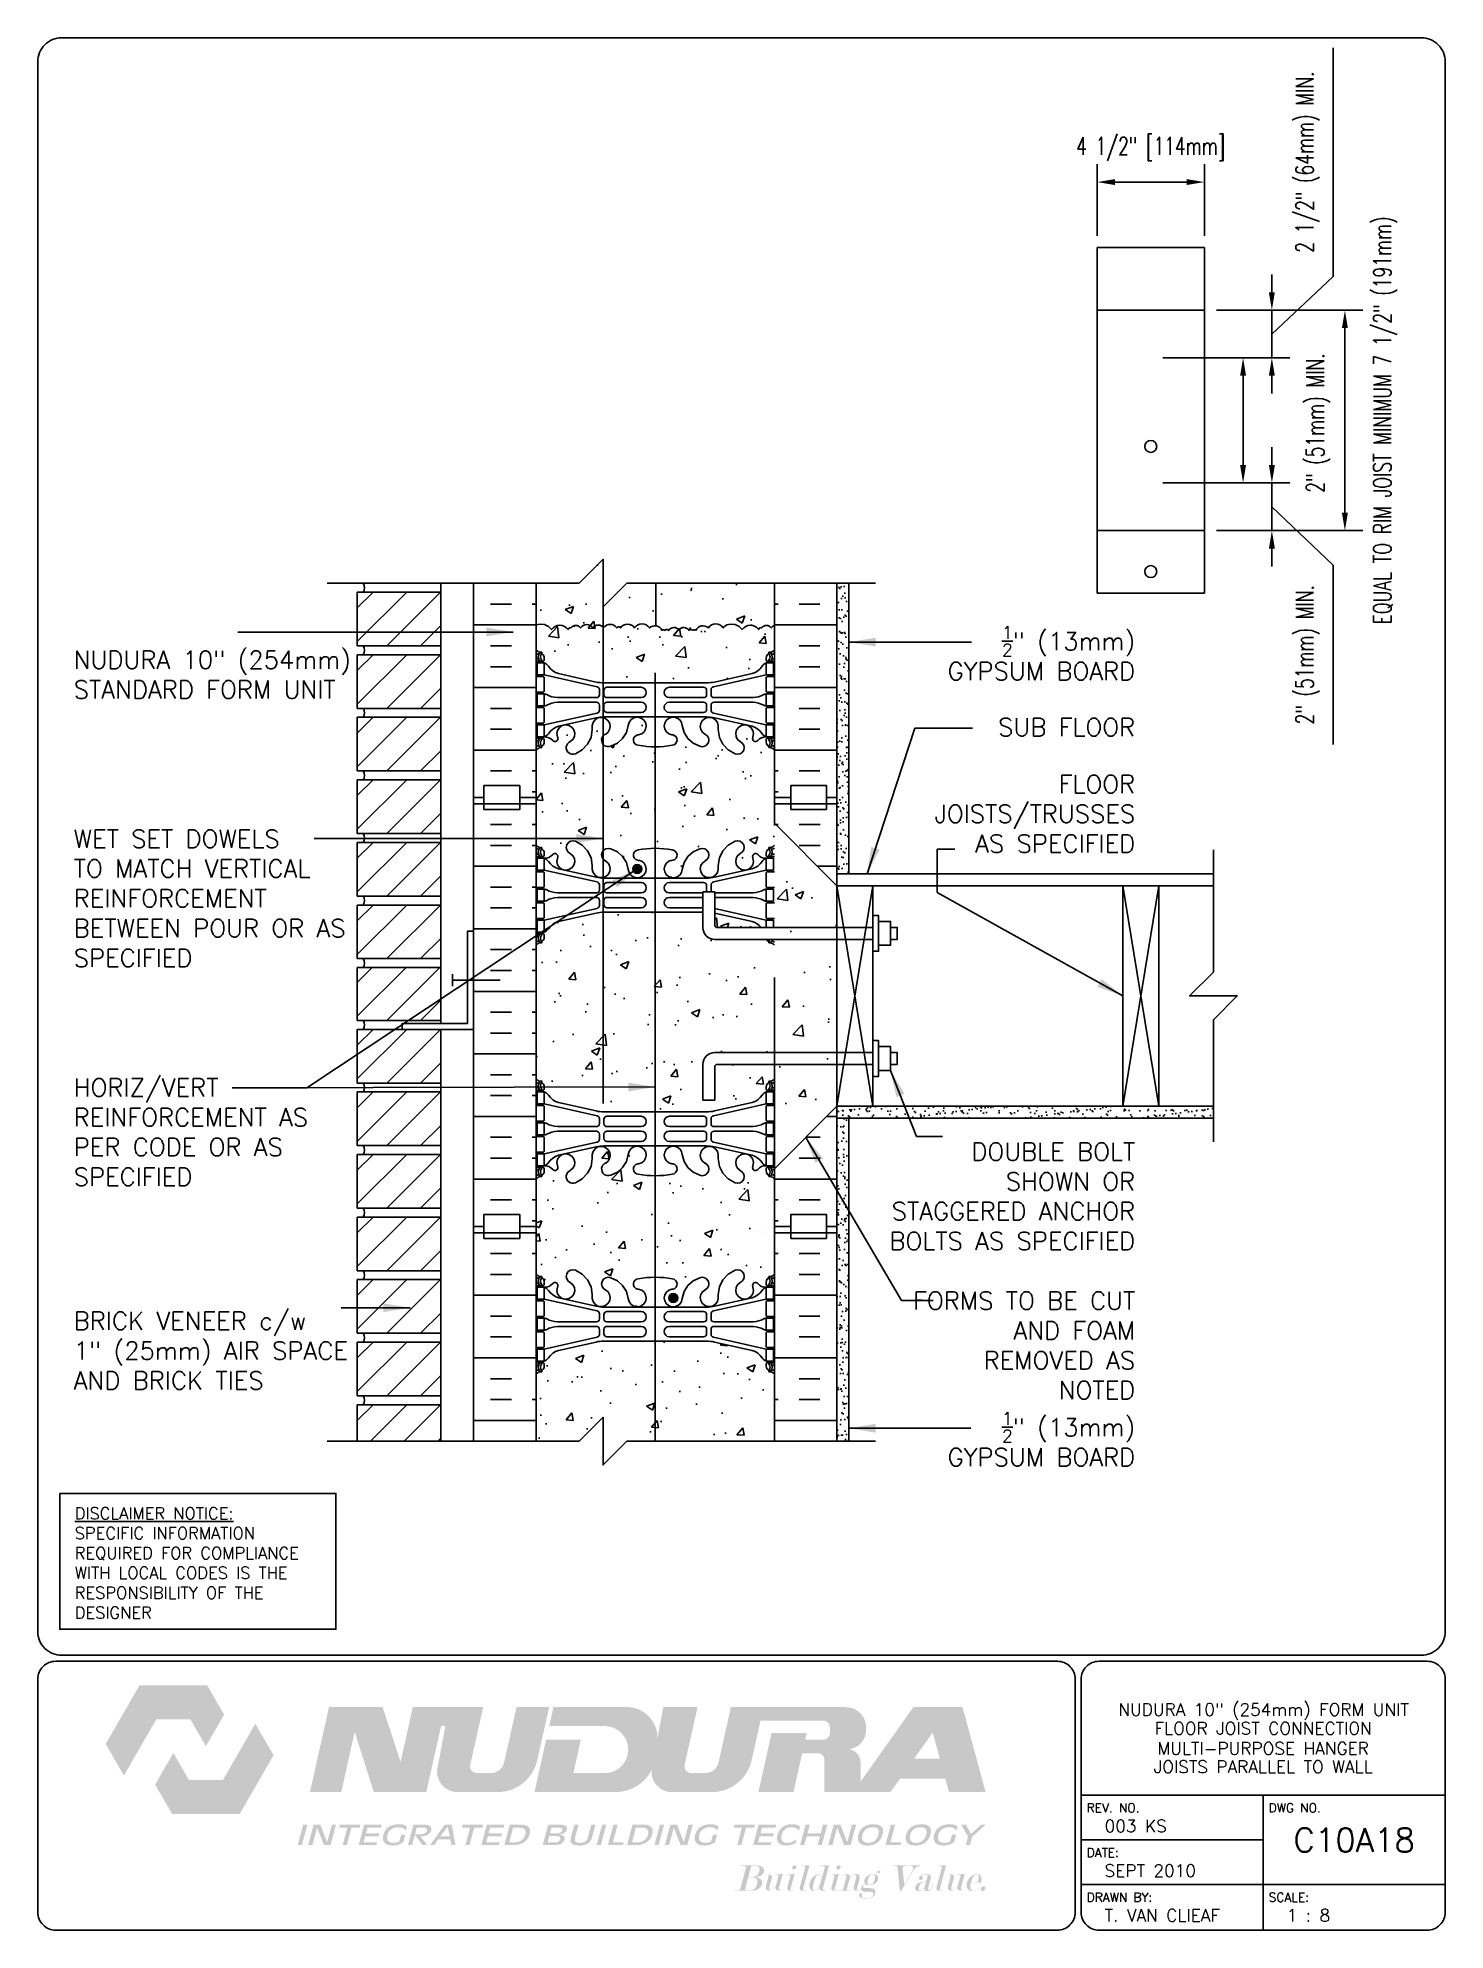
# Paper-space layout 'C10A18' of a CAD drawing. Header units: inches. Extents: x 0.42 to 7.8, y 0.49 to 10.41.
# The model-space entities are those that its viewports show. They can reach past a viewport. Long polylines and large blocks are cut down to what shows.
import ezdxf
from ezdxf.enums import TextEntityAlignment as Align

# ---------------------------------------------------------------- set-up
doc = ezdxf.new("R2010")
doc.units = ezdxf.units.IN
doc.header["$MEASUREMENT"] = 0
doc.header["$PDMODE"] = 3
doc.header["$PDSIZE"] = 0.0625
doc.linetypes.add('DASHED2', pattern=[0.375, 0.25, -0.125])
doc.linetypes.add('HIDDEN2', pattern=[0.1875, 0.125, -0.0625])
for name, color, linetype in [('HATCH', 12, 'Continuous'), ('LINE15', 9, 'Continuous'), ('LINE18', 9, 'Continuous'), ('line25', 2, 'Continuous'), ('LINE3', 3, 'Continuous'), ('LINE50', 5, 'Continuous'), ('LINE9', 9, 'Continuous'), ('LOGO', 7, 'Continuous'), ('TBK_LINE65', 3, 'Continuous'), ('TBK_TEXT', 4, 'Continuous'), ('TEXT', 4, 'Continuous'), ('Web_Edge', 9, 'Continuous')]:
    doc.layers.add(name, color=color, linetype=linetype)
doc.styles.add('DIM', font='romans.shx', dxfattribs={"width": 0.7})
doc.styles.add('ROMANS', font='romans.shx', dxfattribs={"height": 0.75})
doc.dimstyles.new('ext_12', dxfattribs={"dimscale": 12, "dimtxt": 0.09375, "dimasz": 0.09375, "dimexe": 0.09375, "dimexo": 0.0625, "dimgap": 0.0625, "dimtad": 1, "dimdec": 1, "dimzin": 3, "dimdsep": 46, "dimlunit": 4, "dimtxsty": 'DIM', "dimcen": 0.09, "dimdle": 0.09375, "dimclrt": 4, "dimadec": 0, "dimazin": 0, "dimtfac": 1, "dimtdec": 1, "dimtmove": 2, "dimatfit": 3, "dimfxl": 1, "dimfrac": 2, "dimtolj": 1, "dimtzin": 0, "dimarcsym": 0})
doc.dimstyles.new('ext_8', dxfattribs={"dimscale": 8, "dimtxt": 0.09375, "dimasz": 0.09375, "dimexe": 0.09375, "dimexo": 0.0625, "dimgap": 0.0625, "dimtad": 1, "dimdec": 1, "dimzin": 3, "dimdsep": 46, "dimlunit": 4, "dimtxsty": 'DIM', "dimcen": 0.09, "dimdle": 0.09375, "dimclrt": 4, "dimadec": 0, "dimazin": 0, "dimtfac": 1, "dimtdec": 1, "dimtmove": 2, "dimatfit": 3, "dimfxl": 1, "dimfrac": 2, "dimtolj": 1, "dimtzin": 0, "dimarcsym": 0})
pattern_1 = [(37.5, (81.92716, 17.50815), (-0.0157483, 0.48170594), [0, -0.38, 0, -0.425, 0, -0.40625]), (7.5, (81.92716, 17.50815), (0.4424442, 0.7055365), [0, -0.205, 0, -0.3425, 0, -0.13125]), (327.5, (81.61966, 17.50815), (0.7785355, 0.0014148), [0, -0.125, 0, -0.45, 0, -0.5875]), (317.5, (81.61966, 17.50815), (0.7515317, 0.219419), [0, -0.0625, 0, -0.295, 0, -0.3375])]

psp = doc.layouts.new('C10A18')

# ---------------------------------------------------------------- texts
at = {"layer": 'TBK_TEXT', "color": 7, "style": 'ROMANS'}
for s, p in [('REV. NO.', (5.9215, 1.107)), ('DWG NO.', (6.876, 1.107)), ('DATE:', (5.9215, 0.8726)), ('DRAWN BY:', (5.9215, 0.6382)), ('SCALE:', (6.876, 0.6382))]:
    psp.add_text(s, height=0.04688, dxfattribs=at).set_placement(p)
at = {"layer": 'TEXT', "insert": (0.6134, 2.7065), "char_height": 0.0625, "width": 1.41371, "attachment_point": 1, "style": 'ROMANS'}
psp.add_mtext('{\\Fromans.shx|c1;\\LDISCLAIMER NOTICE:\\l\\PSPECIFIC INFORMATION REQUIRED FOR COMPLIANCE WITH LOCAL CODES IS THE RESPONSIBILITY OF THE DESIGNER}', dxfattribs=at)

msp = doc.modelspace()

# ---------------------------------------------------------------- texts
at = {"layer": 'TEXT', "char_height": 0.75, "style": 'ROMANS'}
for s, insert, width, attachment_point in [('\\A1;{\\H0.7x;\\S1/2;}" (13mm) GYPSUM BOARD', (205.531, 156.885), 8.98542, 6), ('NUDURA 10" (254mm)\\PSTANDARD FORM UNIT', (160.988, 155.983), 11.05043, 4), ('\\A1;{\\H1x;SUB FLOOR}', (205.531, 153.782), 11.43486, 6), ('\\A1;FLOOR JOISTS/TRUSSES \\PAS SPECIFIED', (205.531, 150.143), 11.43486, 6), ('WET SET DOWELS \\PTO MATCH VERTICAL\\PREINFORCEMENT BETWEEN POUR OR AS SPECIFIED', (160.988, 146.598), 12.96959, 4), ('HORIZ/VERT REINFORCEMENT AS PER CODE OR AS SPECIFIED', (160.988, 136.788), 12.96959, 4), ('DOUBLE BOLT SHOWN OR STAGGERED ANCHOR BOLTS AS SPECIFIED', (205.531, 134.095), 11.43486, 6), ('FORMS TO BE CUT AND FOAM REMOVED AS NOTED', (205.531, 127.841), 10.52477, 6), ('BRICK VENEER c/w\\P1" (25mm) AIR SPACE AND BRICK TIES', (160.988, 127.618), 12.96959, 4), ('\\A1;{\\H0.7x;\\S1/2;}" (13mm) GYPSUM BOARD', (205.531, 123.904), 9.12069, 6)]:
    msp.add_mtext(s, dxfattribs=dict(at, insert=insert, width=width, attachment_point=attachment_point))

# ---------------------------------------------------------------- blocks, each defined once
blk = doc.blocks.new('TITLEBLOCK-Tag')
at = {"style": 'ROMANS'}
for tag, height, p in [('TITLE_LINE_1', 0.065, (0.927, -0.1328)), ('TITLE_LINE_2', 0.065, (0.9294, -0.2258)), ('CENTRE-LINE-3', 0.065, (0.927, -0.3246)), ('TITLE_LINE_4', 0.065, (0.927, -0.4299)), ('TITLE_LINE_5', 0.065, (0.927, -0.526)), ('DWG', 0.125, (1.4043, -0.9102))]:
    blk.add_attdef(tag, text='', height=height, dxfattribs=at).set_placement(p, align=Align.MIDDLE_CENTER)
for tag, p in [('LATEST_REVISION', (0.0954, -0.8366)), ('REVISION_DATE', (0.0954, -1.071)), ('DRAWN_BY', (0.0954, -1.3053)), ('SCALE', (1.0499, -1.3053))]:
    blk.add_attdef(tag, text='', height=0.065, dxfattribs=at).set_placement(p, align=Align.MIDDLE_LEFT)
blk = doc.blocks.new('*D1')
at = {"layer": 'Defpoints', "color": 0, "transparency": 16777216}
for p in [(203.932, 176.654), (203.932, 173.902), (208.432, 173.902)]:
    blk.add_point(p, dxfattribs=at)
at = {"layer": 'TEXT', "color": 0, "lineweight": -2, "transparency": 16777216}
for p, q in [((203.932, 174.402), (203.932, 177.404)), ((208.432, 174.402), (208.432, 177.404)), ((207.682, 176.654), (204.682, 176.654))]:
    blk.add_line(p, q, dxfattribs=at)
at = {"layer": 'TEXT', "color": 0, "transparency": 16777216}
for points in [[(204.682, 176.779), (204.682, 176.529), (203.932, 176.654)], [(207.682, 176.779), (207.682, 176.529), (208.432, 176.654)]]:
    blk.add_solid(points, dxfattribs=at)
at = {"layer": 'TEXT', "color": 4, "transparency": 16777216, "insert": (206.182, 178.04), "char_height": 0.75, "attachment_point": 5, "style": 'DIM'}
blk.add_mtext('\\A1;4 1/2" [114mm]', dxfattribs=at)
blk = doc.blocks.new('*D2')
at = {"layer": 'Defpoints', "color": 0, "transparency": 16777216}
for p in [(208.432, 171.277), (208.432, 162.027), (214.326, 162.027)]:
    blk.add_point(p, dxfattribs=at)
at = {"layer": 'TEXT', "color": 0, "lineweight": -2, "transparency": 16777216}
for p, q in [((208.932, 171.277), (215.076, 171.277)), ((214.326, 170.527), (214.326, 162.777)), ((208.932, 162.027), (215.076, 162.027))]:
    blk.add_line(p, q, dxfattribs=at)
at = {"layer": 'TEXT', "color": 0, "transparency": 16777216}
for points in [[(214.201, 170.527), (214.451, 170.527), (214.326, 171.277)], [(214.201, 162.777), (214.451, 162.777), (214.326, 162.027)]]:
    blk.add_solid(points, dxfattribs=at)
at = {"layer": 'TEXT', "color": 4, "transparency": 16777216, "insert": (216.021, 166.652), "char_height": 0.75, "attachment_point": 5, "rotation": 90, "style": 'DIM'}
blk.add_mtext('\\A1;EQUAL TO RIM JOIST MINIMUM 7 1/2" (191mm) ', dxfattribs=at)
blk = doc.blocks.new('*D3')
at = {"layer": 'Defpoints', "color": 0, "transparency": 16777216}
for p in [(206.182, 164.027), (211.262, 164.027), (208.432, 162.027)]:
    blk.add_point(p, dxfattribs=at)
at = {"layer": 'TEXT', "color": 0, "lineweight": -2, "transparency": 16777216}
for p, q in [((211.262, 164.777), (211.262, 165.527)), ((206.682, 164.027), (212.012, 164.027)), ((211.262, 162.027), (211.262, 164.027)), ((211.262, 162.027), (211.262, 164.027)), ((211.262, 163.027), (213.833, 160.583)), ((208.932, 162.027), (212.012, 162.027)), ((211.262, 161.277), (211.262, 160.527)), ((213.833, 160.583), (213.833, 153.058))]:
    blk.add_line(p, q, dxfattribs=at)
at = {"layer": 'TEXT', "color": 0, "transparency": 16777216}
for points in [[(211.137, 164.777), (211.387, 164.777), (211.262, 164.027)], [(211.137, 161.277), (211.387, 161.277), (211.262, 162.027)]]:
    blk.add_solid(points, dxfattribs=at)
at = {"layer": 'TEXT', "color": 4, "transparency": 16777216, "insert": (212.761, 156.82), "char_height": 0.75, "attachment_point": 5, "rotation": 90, "style": 'DIM'}
blk.add_mtext('\\A1;2" (51mm) MIN.', dxfattribs=at)
blk = doc.blocks.new('*D4')
at = {"layer": 'Defpoints', "color": 0, "transparency": 16777216}
for p in [(206.182, 169.277), (210.054, 169.277), (206.182, 164.027)]:
    blk.add_point(p, dxfattribs=at)
at = {"layer": 'TEXT', "color": 0, "lineweight": -2, "transparency": 16777216}
for p, q in [((206.682, 169.277), (210.804, 169.277)), ((210.054, 164.777), (210.054, 168.527)), ((206.682, 164.027), (210.804, 164.027))]:
    blk.add_line(p, q, dxfattribs=at)
at = {"layer": 'TEXT', "color": 0, "transparency": 16777216}
for points in [[(209.929, 168.527), (210.179, 168.527), (210.054, 169.277)], [(209.929, 164.777), (210.179, 164.777), (210.054, 164.027)]]:
    blk.add_solid(points, dxfattribs=at)
at = {"layer": 'TEXT', "color": 4, "transparency": 16777216, "insert": (213.207, 166.542), "char_height": 0.75, "attachment_point": 5, "rotation": 90, "style": 'DIM'}
blk.add_mtext('\\A1;2" (51mm) MIN.', dxfattribs=at)
blk = doc.blocks.new('*D5')
at = {"layer": 'Defpoints', "color": 0, "transparency": 16777216}
for p in [(208.432, 171.277), (211.262, 171.277), (206.182, 169.277)]:
    blk.add_point(p, dxfattribs=at)
at = {"layer": 'TEXT', "color": 0, "lineweight": -2, "transparency": 16777216}
for p, q in [((213.833, 172.691), (213.833, 182.291)), ((211.262, 172.027), (211.262, 172.777)), ((211.262, 170.277), (213.833, 172.691)), ((208.932, 171.277), (212.012, 171.277)), ((211.262, 169.277), (211.262, 171.277)), ((211.262, 169.277), (211.262, 171.277)), ((206.682, 169.277), (212.012, 169.277)), ((211.262, 168.527), (211.262, 167.777))]:
    blk.add_line(p, q, dxfattribs=at)
at = {"layer": 'TEXT', "color": 0, "transparency": 16777216}
for points in [[(211.137, 172.027), (211.387, 172.027), (211.262, 171.277)], [(211.137, 168.527), (211.387, 168.527), (211.262, 169.277)]]:
    blk.add_solid(points, dxfattribs=at)
at = {"layer": 'TEXT', "color": 4, "transparency": 16777216, "insert": (212.761, 177.491), "char_height": 0.75, "attachment_point": 5, "rotation": 90, "style": 'DIM'}
blk.add_mtext('\\A1;2 1/2" (64mm) MIN.', dxfattribs=at)

# ---------------------------------------------------------------- dimensions: what is measured, and where the dimension line sits
at = {"layer": 'TEXT'}
for base, p1, p2, text, override, picture, middle in [((211.262, 171.277), (206.182, 169.277), (208.432, 171.277), '2 1/2" (64mm) MIN.', {"dimtmove": 1}, '*D5', (213.833, 173.191)), ((210.054, 169.277), (206.182, 164.027), (206.182, 169.277), '2" (51mm) MIN.', {"dimtmove": 2}, '*D4', (213.207, 166.542)), ((211.262, 164.027), (208.432, 162.027), (206.182, 164.027), '2" (51mm) MIN.', {"dimtmove": 1}, '*D3', (213.833, 160.083))]:
    dim = msp.add_linear_dim(base=base, p1=p1, p2=p2, angle=90, text=text, dimstyle='ext_8', override=override, dxfattribs=at)
    dim.commit()
    dim.dimension.update_dxf_attribs({"geometry": picture, "text_midpoint": middle, "dimtype": 160})
dim = msp.add_linear_dim(base=(203.932, 176.654), p1=(208.432, 173.902), p2=(203.932, 173.902), dimstyle='ext_8', dxfattribs=at)
dim.commit()
dim.dimension.update_dxf_attribs({"geometry": '*D1', "text_midpoint": (206.182, 178.04), "dimtype": 160})
dim = msp.add_linear_dim(base=(214.326, 162.027), p1=(208.432, 171.277), p2=(208.432, 162.027), angle=90, text='EQUAL TO RIM JOIST MINIMUM 7 1/2" (191mm) ', dimstyle='ext_8', dxfattribs=at)
dim.commit()
dim.dimension.update_dxf_attribs({"geometry": '*D2', "text_midpoint": (216.021, 166.652), "dimtype": 160})

# ---------------------------------------------------------------- hatches: boundary and pattern name
at = {"layer": 'HATCH'}
h = msp.add_hatch(dxfattribs=at)
h.set_pattern_fill('AR-CONC', color=256, scale=0.5)
h.paths.add_polyline_path([(184.201, 159.828), (183.204, 158.831), (183.204, 157.974, -0.028837), (183.223, 157.949, -0.520567), (183.774, 157.949, -0.520567), (183.933, 157.949, -0.520567), (184.521, 157.949, -0.520567), (185.145, 157.949, -0.520567), (185.671, 157.839, -0.520567), (185.781, 157.839, -0.520567), (185.953, 157.839, -0.520567), (186.381, 157.863, -0.520567), (186.809, 157.839, -0.520567), (186.981, 157.839, -0.520567), (187.091, 157.839, -0.520567), (187.617, 157.949, -0.520567), (188.241, 157.949, -0.144542), (188.4, 158.076, -0.338949), (189.033, 157.876, -0.520567), (189.73, 157.876, -0.520567), (189.853, 157.949, -0.520567), (190.256, 157.949, -0.138194), (190.388, 158.057), (190.388, 159.828)])
h.paths.add_polyline_path([(183.204, 158.831), (183.201, 158.828), (183.201, 160.828), (182.201, 159.828), (180.388, 159.828), (180.388, 158.071, -0.34551), (181.033, 157.876, -0.520567), (181.73, 157.876, -0.520567), (181.853, 157.949, -0.520567), (182.256, 157.949, -0.520567), (182.771, 157.949, -0.484458), (183.204, 157.974)])
h.paths.add_polyline_path([(183.204, 157.974, 0.484458), (182.771, 157.949, 0.520567), (182.256, 157.949, 0.520567), (181.853, 157.949, 0.520567), (181.73, 157.876, 0.520567), (181.033, 157.876, 0.34551), (180.388, 158.071), (180.388, 157.021, 0.088416), (180.534, 156.923), (180.624, 156.923), (180.624, 156.882, -0.249069), (180.734, 156.675), (180.734, 156.607, -0.414214), (180.672, 156.545), (180.624, 156.545), (180.624, 156.475), (180.729, 156.475, -0.155529), (180.905, 156.341, 0.180914), (181.323, 156.029), (182.903, 155.676, 0.050511), (183.204, 155.64)])
h.paths.add_polyline_path([(190.042, 156.675, -0.249069), (190.152, 156.882), (190.152, 156.923), (190.242, 156.923, 0.08841), (190.388, 157.021), (190.388, 158.057, 0.138194), (190.256, 157.949, 0.520567), (189.853, 157.949, 0.520567), (189.73, 157.876, 0.520567), (189.033, 157.876, 0.338949), (188.4, 158.076, 0.144542), (188.241, 157.949, 0.520567), (187.617, 157.949, 0.520567), (187.091, 157.839, 0.520567), (186.981, 157.839, 0.520567), (186.809, 157.839, 0.520567), (186.381, 157.863, 0.520567), (185.953, 157.839, 0.520567), (185.781, 157.839, 0.520567), (185.671, 157.839, 0.520567), (185.145, 157.949, 0.520567), (184.521, 157.949, 0.520567), (183.933, 157.949, 0.520567), (183.774, 157.949, 0.520567), (183.223, 157.949, 0.028837), (183.204, 157.974), (183.204, 155.64, 0.004451), (183.23, 155.64), (185.388, 155.64), (187.546, 155.64, 0.054974), (187.873, 155.676), (189.454, 156.029, 0.180914), (189.872, 156.341, -0.155529), (190.047, 156.475), (190.152, 156.475), (190.152, 156.545), (190.105, 156.545, -0.414214), (190.042, 156.607)])
h.paths.add_polyline_path([(183.204, 153.059, -0.365579), (183.204, 153.416), (183.204, 154.184, 0.457962), (182.747, 153.846), (182.748, 153.7, -0.316114), (182.039, 152.665, -1), (181.825, 153.176, 2.155404), (181.287, 153.37), (181.298, 153.349, -0.834375), (181.087, 153.224, 0.23174), (180.729, 153.375), (180.624, 153.375), (180.624, 153.305), (180.672, 153.305, -0.414214), (180.734, 153.242), (180.734, 153.175, -0.249069), (180.624, 152.967), (180.624, 152.926), (180.534, 152.926, 0.088416), (180.388, 152.828), (180.388, 150.828), (180.388, 148.828, 0.088416), (180.534, 148.731), (180.624, 148.731), (180.624, 148.689, -0.249069), (180.734, 148.482), (180.734, 148.415, -0.414214), (180.672, 148.352), (180.624, 148.352), (180.624, 148.282), (180.729, 148.282, 0.231736), (181.087, 148.433, -0.8344), (181.298, 148.308), (181.287, 148.286, 2.155404), (181.825, 148.481, -1), (182.039, 148.992, -0.311223), (182.748, 147.976), (182.747, 147.811, 0.457962), (183.204, 147.473), (183.204, 148.241, -0.365579), (183.204, 148.598)])
h.paths.add_polyline_path([(185.388, 152.959, -0.047544), (184.674, 153.024, -0.843243), (184.64, 153.456, 0.055617), (184.819, 153.502, 1.661382), (184.258, 153.854, -0.30095), (183.522, 152.982, -0.327417), (183.204, 153.059), (183.204, 148.598, -0.327417), (183.522, 148.675, -0.30095), (184.258, 147.802, 1.661382), (184.819, 148.155, 0.055617), (184.64, 148.201, -0.843243), (184.674, 148.633, -0.047544), (185.388, 148.698)])
h.paths.add_polyline_path([(184.82, 147.83, -1), (184.445, 147.83, -1)], flags=16)
h.paths.add_polyline_path([(190.388, 152.828, 0.08841), (190.242, 152.926), (190.152, 152.926), (190.152, 152.967, -0.249069), (190.042, 153.175), (190.042, 153.242, -0.414214), (190.105, 153.305), (190.152, 153.305), (190.152, 153.375), (190.047, 153.375, 0.231736), (189.69, 153.224, -0.8344), (189.478, 153.349), (189.49, 153.37, 2.155404), (188.951, 153.176, -1), (188.738, 152.665, -0.311223), (188.029, 153.681), (188.029, 153.846, 1.661382), (187.468, 153.493, -1), (187.254, 152.982, -0.30095), (186.518, 153.854, 1.661382), (185.957, 153.502, 0.055617), (186.136, 153.456, -0.843243), (186.102, 153.024, -0.047544), (185.388, 152.959), (185.388, 148.698, -0.047544), (186.102, 148.633, -0.843243), (186.136, 148.201, 0.055617), (185.957, 148.155, 1.661382), (186.518, 147.802, -0.30095), (187.254, 148.675, -1), (187.468, 148.164, 1.661382), (188.029, 147.811), (188.029, 147.956, -0.316114), (188.738, 148.992, -1), (188.951, 148.481, 2.155404), (189.49, 148.286), (189.478, 148.308, -0.834375), (189.69, 148.433, 0.23174), (190.047, 148.282), (190.152, 148.282), (190.152, 148.352), (190.105, 148.352, -0.414214), (190.042, 148.415), (190.042, 148.482, -0.249069), (190.152, 148.689), (190.152, 148.731), (190.242, 148.731, 0.08841), (190.388, 148.828), (190.388, 149.753)])
h.paths.add_polyline_path([(182.903, 145.981), (181.323, 145.628, 0.17445), (180.915, 145.332, -0.168672), (180.729, 145.182), (180.624, 145.182), (180.624, 145.112), (180.672, 145.112, -0.414214), (180.734, 145.05), (180.734, 144.982, -0.249069), (180.624, 144.775), (180.624, 144.733), (180.534, 144.733, 0.088416), (180.388, 144.636), (180.388, 139.021, 0.088416), (180.534, 138.923), (180.624, 138.923), (180.624, 138.882, -0.249069), (180.734, 138.675), (180.734, 138.607, -0.414214), (180.672, 138.545), (180.624, 138.545), (180.624, 138.475), (180.729, 138.475, -0.168672), (180.915, 138.325, 0.17445), (181.323, 138.029), (182.903, 137.676, 0.054974), (183.23, 137.64), (185.388, 137.64), (185.388, 138.628), (185.388, 144.628), (185.388, 146.017), (183.23, 146.017, 0.054974)])
h.paths.add_polyline_path([(190.388, 144.636, 0.08841), (190.242, 144.733), (190.152, 144.733), (190.152, 144.775, -0.137883), (190.065, 144.878), (187.885, 144.878, -0.414214), (187.385, 145.378), (187.385, 146.017), (185.388, 146.017), (185.388, 144.628), (185.388, 138.628), (185.388, 137.64), (187.546, 137.64, 0.054974), (187.873, 137.676), (189.454, 138.029, 0.17445), (189.861, 138.325, -0.168672), (190.047, 138.475), (190.152, 138.475), (190.152, 138.545), (190.105, 138.545, -0.414214), (190.042, 138.607), (190.042, 138.675, -0.249069), (190.152, 138.882), (190.152, 138.923), (190.242, 138.923, 0.08841), (190.388, 139.021), (190.388, 139.628), (187.985, 139.628, 0.414214), (187.885, 139.528), (187.885, 138.128), (187.385, 138.128), (187.385, 139.628, -0.414214), (187.885, 140.128), (190.388, 140.128)])
h.paths.add_polyline_path([(189.454, 145.628), (187.885, 145.978), (187.885, 145.478, 0.414214), (187.985, 145.378), (189.827, 145.378, 0.154445)], flags=17)
h.paths.add_polyline_path([(185.388, 134.959, -0.047544), (184.674, 135.024, -0.843243), (184.64, 135.456, 0.055617), (184.819, 135.502, 1.661382), (184.258, 135.854, -0.30095), (183.522, 134.982, -1), (183.308, 135.493, 1.661382), (182.747, 135.846), (182.748, 135.7, -0.316114), (182.039, 134.665, -1), (181.825, 135.176, 2.155404), (181.287, 135.37), (181.298, 135.349, -0.834375), (181.087, 135.224, 0.23174), (180.729, 135.375), (180.624, 135.375), (180.624, 135.305), (180.672, 135.305, -0.414214), (180.734, 135.242), (180.734, 135.175, -0.249069), (180.624, 134.967), (180.624, 134.926), (180.534, 134.926, 0.088416), (180.388, 134.828), (180.388, 132.828), (180.388, 130.828, 0.088416), (180.534, 130.731), (180.624, 130.731), (180.624, 130.689, -0.249069), (180.734, 130.482), (180.734, 130.415, -0.414214), (180.672, 130.352), (180.624, 130.352), (180.624, 130.282), (180.729, 130.282, 0.231736), (181.087, 130.433, -0.8344), (181.298, 130.308), (181.287, 130.286, 2.155404), (181.825, 130.481, -1), (182.039, 130.992, -0.311223), (182.748, 129.976), (182.747, 129.811, 1.661382), (183.308, 130.164, -1), (183.522, 130.675, -0.30095), (184.258, 129.802, 1.661382), (184.819, 130.155, 0.055617), (184.64, 130.201, -0.843243), (184.674, 130.633, -0.047544), (185.388, 130.698)])
h.paths.add_polyline_path([(190.388, 132.828), (190.388, 134.828, 0.08841), (190.242, 134.926), (190.152, 134.926), (190.152, 134.967, -0.249069), (190.042, 135.175), (190.042, 135.242, -0.414214), (190.105, 135.305), (190.152, 135.305), (190.152, 135.375), (190.047, 135.375, 0.231736), (189.69, 135.224, -0.8344), (189.478, 135.349), (189.49, 135.37, 2.155404), (188.951, 135.176, -1), (188.738, 134.665, -0.311223), (188.029, 135.681), (188.029, 135.846, 1.661382), (187.468, 135.493, -1), (187.254, 134.982, -0.30095), (186.518, 135.854, 1.661382), (185.957, 135.502, 0.055617), (186.136, 135.456, -0.843243), (186.102, 135.024, -0.047544), (185.388, 134.959), (185.388, 130.698, -0.047544), (186.102, 130.633, -0.843243), (186.136, 130.201, 0.055617), (185.957, 130.155, 1.661382), (186.518, 129.802, -0.30095), (187.254, 130.675, -1), (187.468, 130.164, 1.661382), (188.029, 129.811), (188.029, 129.956, -0.316114), (188.738, 130.992, -1), (188.951, 130.481, 2.155404), (189.49, 130.286), (189.478, 130.308, -0.834375), (189.69, 130.433, 0.23174), (190.047, 130.282), (190.152, 130.282), (190.152, 130.352), (190.105, 130.352, -0.414214), (190.042, 130.415), (190.042, 130.482, -0.249069), (190.152, 130.689), (190.152, 130.731), (190.242, 130.731, 0.08841), (190.388, 130.828)])
h.paths.add_polyline_path([(186.332, 129.83, -1), (185.957, 129.83, -1)], flags=16)
h.paths.add_polyline_path([(190.388, 126.636, 0.08841), (190.242, 126.733), (190.152, 126.733), (190.152, 126.775, -0.249069), (190.042, 126.982), (190.042, 127.05, -0.414214), (190.105, 127.112), (190.152, 127.112), (190.152, 127.182), (190.047, 127.182, -0.168672), (189.861, 127.332, 0.17445), (189.454, 127.628), (187.873, 127.981, 0.054974), (187.546, 128.017), (185.388, 128.017), (185.388, 123.828), (190.388, 123.828)])
h.paths.add_polyline_path([(185.388, 128.017), (183.23, 128.017, 0.054974), (182.903, 127.981), (181.323, 127.628, 0.17445), (180.915, 127.332, -0.168672), (180.729, 127.182), (180.624, 127.182), (180.624, 127.112), (180.672, 127.112, -0.414214), (180.734, 127.05), (180.734, 126.982, -0.249069), (180.624, 126.775), (180.624, 126.733), (180.534, 126.733, 0.088416), (180.388, 126.636), (180.388, 123.828), (182.201, 123.828), (183.201, 124.828), (183.201, 122.828), (184.201, 123.828), (185.388, 123.828)])
h = msp.add_hatch(dxfattribs=at)
h.set_pattern_fill('ANSI31', color=256, scale=8, style=0)
h.set_pattern_definition([(45, (99.1038, 69.2413), (-0.707107, 0.707107), [])])
h.paths.add_polyline_path([(176.388, 159.828), (172.888, 159.828), (172.888, 159.819), (176.388, 159.819)])
h = msp.add_hatch(dxfattribs=at)
h.set_pattern_fill('AR-SAND', color=256, scale=0.25, style=0)
h.set_pattern_definition(pattern_1)
h.paths.add_polyline_path([(193.513, 159.828), (193.013, 159.828), (193.013, 150.828), (193.013, 147.628), (193.513, 147.628)])
h = msp.add_hatch(dxfattribs=at)
h.set_pattern_fill('ANSI31', color=256, scale=8, style=0)
h.set_pattern_definition([(45, (99.1038, 66.6163), (-0.707107, 0.707107), [])])
h.paths.add_polyline_path([(176.388, 157.194), (176.388, 159.444), (172.888, 159.444), (172.888, 157.194)])
h = msp.add_hatch(dxfattribs=at)
h.set_pattern_fill('ANSI31', color=256, scale=8, style=0)
h.set_pattern_definition([(45, (99.1038, 63.9913), (-0.707107, 0.707107), [])])
h.paths.add_polyline_path([(176.388, 154.569), (176.388, 156.819), (172.888, 156.819), (172.888, 154.569)])
h = msp.add_hatch(dxfattribs=at)
h.set_pattern_fill('ANSI31', color=256, scale=8, style=0)
h.set_pattern_definition([(45, (99.1038, 61.3663), (-0.707107, 0.707107), [])])
h.paths.add_polyline_path([(176.388, 151.944), (176.388, 154.194), (172.888, 154.194), (172.888, 151.944)])
h = msp.add_hatch(dxfattribs=at)
h.set_pattern_fill('ANSI31', color=256, scale=8, style=0)
h.set_pattern_definition([(45, (99.1038, 58.7413), (-0.707107, 0.707107), [])])
h.paths.add_polyline_path([(176.388, 149.319), (176.388, 151.569), (172.888, 151.569), (172.888, 149.319)])
h = msp.add_hatch(dxfattribs=at)
h.set_pattern_fill('INSUL', color=256, scale=7, style=0)
h.set_pattern_definition([(0, (-2745.7733, -264.181), (0, 2.625), []), (0, (-2745.7733, -263.306), (0, 2.625), [0.875, -0.875]), (0, (-2745.7733, -262.431), (0, 2.625), [0.875, -0.875])])
h.paths.add_polyline_path([(177.763, 132.828), (178.201, 132.828), (178.201, 133.328), (179.701, 133.328), (179.701, 132.828), (180.388, 132.828), (180.388, 150.828), (179.701, 150.828), (179.701, 151.328), (178.201, 151.328), (178.201, 150.828), (177.763, 150.828)])
h = msp.add_hatch(dxfattribs=at)
h.set_pattern_fill('INSUL', color=256, scale=7, style=0)
h.set_pattern_definition([(180, (3116.5498, -264.181), (0, 2.625), []), (180, (3116.5498, -263.306), (0, 2.625), [0.875, -0.875]), (180, (3116.5498, -262.431), (0, 2.625), [0.875, -0.875])])
h.paths.add_polyline_path([(193.013, 137.878), (190.388, 135.253), (190.388, 132.828), (191.076, 132.828), (191.076, 133.328), (192.576, 133.328), (192.576, 132.828), (193.013, 132.828)])
h.paths.add_polyline_path([(190.388, 149.753), (193.013, 147.128), (193.013, 150.828), (192.576, 150.828), (192.576, 151.328), (191.076, 151.328), (191.076, 150.828), (190.388, 150.828)])
h = msp.add_hatch(dxfattribs=at)
h.set_pattern_fill('ANSI31', color=256, scale=8, style=0)
h.set_pattern_definition([(45, (99.1038, 56.1163), (-0.707107, 0.707107), [])])
h.paths.add_polyline_path([(176.388, 146.694), (176.388, 148.944), (172.888, 148.944), (172.888, 146.694)])
h = msp.add_hatch(dxfattribs=at)
h.set_pattern_fill('AR-CONC', color=256, scale=0.5, style=0)
h.set_pattern_definition([(50, (56.9642, -12.7608), (3.5863, -0.31376), [0.375, -4.125]), (355, (56.9642, -12.7608), (-0.693757, 3.76096), [0.3, -3.3]), (100.4514, (57.263, -12.787), (2.892547, 3.4472), [0.3187, -3.50571]), (46.1842, (56.964, -11.761), (5.336205, -0.827595), [0.5625, -6.1875]), (96.6356, (57.409, -11.83), (4.67331, 4.87059), [0.47805, -5.25856]), (351.1842, (56.964, -11.761), (4.67331, 4.8706), [0.45, -4.95]), (21, (57.4642, -12.0108), (2.984535, -2.013094), [0.375, -4.125]), (326, (57.4642, -12.0108), (1.216577, 3.62575), [0.3, -3.3]), (71.4514, (57.713, -12.1786), (4.201113, 1.61265), [0.3187, -3.50571]), (37.5, (56.9642, -12.7608), (0.060799, 1.664469), [0, -3.26, 0, -3.35, 0, -3.3125]), (7.5, (56.9642, -12.7608), (1.315348, 1.972059), [0, -1.91, 0, -3.185, 0, -1.2625]), (327.5, (55.8492, -12.7608), (2.669112, -0.112774), [0, -1.25, 0, -3.9, 0, -5.175]), (317.5, (55.3492, -12.7608), (2.91593, 0.500525), [0, -1.625, 0, -2.59, 0, -3.675])])
h.paths.add_polyline_path([(193.013, 144.566), (190.388, 144.566), (190.388, 140.441), (193.013, 140.441)])
h.paths.add_polyline_path([(193.013, 139.003), (193.013, 139.941), (190.388, 139.941), (190.388, 136.378)])
h.paths.add_polyline_path([(190.388, 148.628), (190.388, 145.066), (193.013, 145.066), (193.013, 146.003)])
h = msp.add_hatch(dxfattribs=at)
h.set_pattern_fill('ANSI31', color=256, scale=8, style=0)
h.set_pattern_definition([(45, (99.1038, 53.4913), (-0.707107, 0.707107), [])])
h.paths.add_polyline_path([(176.388, 144.069), (176.388, 146.319), (172.888, 146.319), (172.888, 144.069)])
h = msp.add_hatch(dxfattribs=at)
h.set_pattern_fill('ANSI31', color=256, scale=8, style=0)
h.set_pattern_definition([(45, (99.1038, 48.271), (-0.707107, 0.707107), [])])
h.paths.add_polyline_path([(176.388, 138.849), (176.388, 141.099), (172.888, 141.099), (172.888, 138.849)])
h = msp.add_hatch(dxfattribs=at)
h.set_pattern_fill('ANSI31', color=256, scale=8, style=0)
h.set_pattern_definition([(45, (99.1038, 45.646), (-0.707107, 0.707107), [])])
h.paths.add_polyline_path([(176.388, 136.224), (176.388, 138.474), (172.888, 138.474), (172.888, 136.224)])
h = msp.add_hatch(dxfattribs=at)
h.set_pattern_fill('AR-SAND', color=256, scale=0.25, style=0)
h.set_pattern_definition(pattern_1)
h.paths.add_polyline_path([(208.81, 137.378), (208.81, 137.878), (193.013, 137.878), (193.013, 137.378)])
h = msp.add_hatch(dxfattribs=at)
h.set_pattern_fill('AR-SAND', color=256, scale=0.25, style=0)
h.set_pattern_definition(pattern_1)
h.paths.add_polyline_path([(193.513, 137.378), (193.013, 137.378), (193.013, 132.828), (193.013, 123.828), (193.513, 123.828)])
h = msp.add_hatch(dxfattribs=at)
h.set_pattern_fill('ANSI31', color=256, scale=8, style=0)
h.set_pattern_definition([(45, (99.1038, 43.021), (-0.707107, 0.707107), [])])
h.paths.add_polyline_path([(176.388, 133.599), (176.388, 135.849), (172.888, 135.849), (172.888, 133.599)])
h = msp.add_hatch(dxfattribs=at)
h.set_pattern_fill('ANSI31', color=256, scale=8, style=0)
h.set_pattern_definition([(45, (99.1038, 40.396), (-0.707107, 0.707107), [])])
h.paths.add_polyline_path([(176.388, 130.974), (176.388, 133.224), (172.888, 133.224), (172.888, 130.974)])
h = msp.add_hatch(dxfattribs=at)
h.set_pattern_fill('ANSI31', color=256, scale=8, style=0)
h.set_pattern_definition([(45, (99.1038, 37.771), (-0.707107, 0.707107), [])])
h.paths.add_polyline_path([(176.388, 128.349), (176.388, 130.599), (172.888, 130.599), (172.888, 128.349)])
h = msp.add_hatch(dxfattribs=at)
h.set_pattern_fill('ANSI31', color=256, scale=8, style=0)
h.set_pattern_definition([(45, (99.1038, 35.146), (-0.707107, 0.707107), [])])
h.paths.add_polyline_path([(176.388, 125.724), (176.388, 127.974), (172.888, 127.974), (172.888, 125.724)])
h = msp.add_hatch(dxfattribs=at)
h.set_pattern_fill('ANSI31', color=256, scale=8, style=0)
h.set_pattern_definition([(45, (99.1038, 32.521), (-0.707107, 0.707107), [])])
h.paths.add_polyline_path([(172.888, 123.828), (176.388, 123.828), (176.388, 125.349), (172.888, 125.349)])
at = {"layer": 'LINE3'}
for points in [[(184.445, 147.83, 1), (184.82, 147.83, 1)], [(185.957, 129.83, 1), (186.332, 129.83, 1)]]:
    msp.add_hatch(color=256, dxfattribs=at).paths.add_polyline_path(points)

# ---------------------------------------------------------------- linework, layer by layer
at = {"layer": 'HATCH'}
for p, q in [((178.477, 159.819), (179.352, 159.819)), ((180.227, 159.819), (180.388, 159.819)), ((190.55, 159.819), (190.388, 159.819)), ((192.3, 159.819), (191.425, 159.819)), ((178.477, 158.944), (179.352, 158.944)), ((180.227, 158.944), (180.388, 158.944)), ((190.55, 158.944), (190.388, 158.944)), ((192.3, 158.944), (191.425, 158.944)), ((177.763, 158.069), (180.388, 158.069)), ((193.013, 158.069), (190.388, 158.069)), ((178.477, 157.194), (179.352, 157.194)), ((192.3, 157.194), (191.425, 157.194)), ((178.477, 156.319), (179.352, 156.319)), ((192.3, 156.319), (191.425, 156.319)), ((177.763, 155.444), (180.388, 155.444)), ((193.013, 155.444), (190.388, 155.444)), ((178.477, 154.569), (179.352, 154.569)), ((192.3, 154.569), (191.425, 154.569)), ((178.477, 153.694), (179.352, 153.694)), ((192.3, 153.694), (191.425, 153.694)), ((177.763, 152.819), (180.388, 152.819)), ((193.013, 152.819), (190.388, 152.819)), ((178.477, 151.944), (179.352, 151.944)), ((180.227, 151.944), (180.388, 151.944)), ((180.523, 151.665), (180.523, 151.665)), ((190.55, 151.944), (190.388, 151.944)), ((192.3, 151.944), (191.425, 151.944)), ((180.227, 151.069), (180.388, 151.069)), ((190.55, 151.069), (190.388, 151.069)), ((206.513, 147.128), (205.013, 137.878)), ((205.013, 147.128), (206.513, 137.878)), ((172.888, 143.065), (173.517, 143.694)), ((172.888, 141.651), (174.931, 143.694)), ((174.125, 141.474), (176.346, 143.694)), ((175.539, 141.474), (176.388, 142.323)), ((189.661, 132.602), (189.661, 132.602)), ((189.832, 132.707), (189.832, 132.707)), ((177.763, 132.569), (180.388, 132.569)), ((190.058, 132.584), (190.058, 132.584)), ((193.013, 132.569), (190.388, 132.569)), ((178.477, 131.694), (179.352, 131.694)), ((180.227, 131.694), (180.388, 131.694)), ((190.55, 131.694), (190.388, 131.694)), ((192.3, 131.694), (191.425, 131.694)), ((178.477, 130.819), (179.352, 130.819)), ((192.3, 130.819), (191.425, 130.819)), ((177.763, 129.944), (180.388, 129.944)), ((193.013, 129.944), (190.388, 129.944)), ((178.477, 129.069), (179.352, 129.069)), ((192.3, 129.069), (191.425, 129.069)), ((178.477, 128.194), (179.352, 128.194)), ((192.3, 128.194), (191.425, 128.194)), ((177.763, 127.319), (180.388, 127.319)), ((193.013, 127.319), (190.388, 127.319)), ((178.477, 126.444), (179.352, 126.444)), ((192.3, 126.444), (191.425, 126.444)), ((178.477, 125.569), (179.352, 125.569)), ((180.227, 125.569), (180.388, 125.569)), ((190.55, 125.569), (190.388, 125.569)), ((192.3, 125.569), (191.425, 125.569)), ((177.763, 124.694), (180.388, 124.694)), ((193.013, 124.694), (190.388, 124.694))]:
    msp.add_line(p, q, dxfattribs=at)
at = {"layer": 'HATCH', "linetype": 'Continuous'}
for p, q in [((193.013, 147.128), (194.513, 137.878)), ((194.513, 147.128), (193.013, 137.878))]:
    msp.add_line(p, q, dxfattribs=at)
at = {"layer": 'HATCH'}
for points in [[(180.383, 158.069, -0.348494), (181.033, 157.876, -0.520567), (181.73, 157.876, -0.520567), (181.853, 157.949, -0.520567), (182.256, 157.949, -0.520567), (182.771, 157.949, -0.520567), (183.223, 157.949, -0.520567), (183.774, 157.949, -0.520567), (183.933, 157.949, -0.520567), (184.521, 157.949, -0.520567), (185.145, 157.949, -0.520567), (185.671, 157.839, -0.520567), (185.781, 157.839, -0.520567), (185.953, 157.839, -0.520567), (186.381, 157.863)], [(188.388, 158.07, 0.135269), (188.241, 157.949, 0.520567), (187.617, 157.949, 0.520567), (187.091, 157.839, 0.520567), (186.981, 157.839, 0.520567), (186.809, 157.839, 0.520567), (186.381, 157.863)], [(188.383, 158.069, -0.348494), (189.033, 157.876, -0.520567), (189.73, 157.876, -0.520567), (189.853, 157.949, -0.520567), (190.256, 157.949, -0.138194), (190.388, 158.057, -0.138194)]]:
    msp.add_lwpolyline(points, format="xyb", dxfattribs=at)
for centre in [(172.77, 159.632), (172.77, 157.007), (172.77, 154.382), (172.77, 151.757), (172.77, 149.132), (172.77, 146.507), (172.77, 143.882), (172.77, 141.286), (172.77, 138.661), (172.77, 136.036), (172.77, 133.411), (172.77, 130.786), (172.77, 128.161), (172.77, 125.536)]:
    msp.add_arc(centre, 0.413, 333.03298, 26.96702, dxfattribs=at)
at = {"layer": 'LINE15', "color": 8, "linetype": 'HIDDEN2'}
msp.add_lwpolyline([(187.885, 144.878, -0.414214), (187.385, 145.378), (187.385, 146.878), (187.885, 146.878), (187.885, 145.478, 0.414214), (187.985, 145.378)], format="xyb", dxfattribs=at)
at = {"layer": 'LINE15', "linetype": 'HIDDEN2'}
for points in [[(187.985, 145.378), (194.513, 145.378)], [(194.513, 144.878), (187.885, 144.878)], [(194.513, 140.128), (187.885, 140.128)], [(187.985, 139.628), (194.513, 139.628)]]:
    msp.add_lwpolyline(points, dxfattribs=at)
msp.add_lwpolyline([(187.885, 140.128, 0.414214), (187.385, 139.628), (187.385, 138.128), (187.885, 138.128), (187.885, 139.528, -0.414214), (187.985, 139.628)], format="xyb", dxfattribs=at)
at = {"layer": 'LINE18'}
for p, q in [((203.932, 171.277), (203.932, 162.027)), ((203.932, 171.277), (208.432, 171.277)), ((208.432, 162.027), (208.432, 171.277)), ((203.932, 162.027), (208.432, 162.027))]:
    msp.add_line(p, q, dxfattribs=at)
for points in [[(194.513, 144.378), (194.763, 144.378), (194.763, 145.878), (194.513, 145.878)], [(194.763, 144.628), (195.263, 144.628), (195.263, 145.628), (194.763, 145.628)], [(194.513, 140.628), (194.763, 140.628), (194.763, 139.128), (194.513, 139.128)], [(194.763, 140.378), (195.263, 140.378), (195.263, 139.378), (194.763, 139.378)]]:
    msp.add_lwpolyline(points, close=True, dxfattribs=at)
for points in [[(195.263, 144.878), (195.544, 144.878), (195.544, 145.378), (195.263, 145.378)], [(195.263, 140.128), (195.544, 140.128), (195.544, 139.628), (195.263, 139.628)]]:
    msp.add_lwpolyline(points, dxfattribs=at)
at = {"layer": 'line25'}
for p, q in [((172.888, 159.819), (172.888, 159.828)), ((176.388, 159.819), (172.888, 159.819)), ((176.388, 159.828), (176.388, 141.349)), ((180.388, 159.828), (180.388, 150.828)), ((190.388, 149.753), (190.388, 159.828)), ((172.888, 157.194), (172.888, 159.444)), ((176.388, 159.444), (172.888, 159.444)), ((176.388, 157.194), (172.888, 157.194)), ((172.888, 154.569), (172.888, 156.819)), ((176.388, 156.819), (172.888, 156.819)), ((176.388, 154.569), (172.888, 154.569)), ((172.888, 151.944), (172.888, 154.194)), ((176.388, 154.194), (172.888, 154.194)), ((176.388, 151.944), (172.888, 151.944)), ((172.888, 149.319), (172.888, 151.569)), ((176.388, 151.569), (172.888, 151.569)), ((180.388, 150.828), (180.388, 132.828)), ((176.388, 149.319), (172.888, 149.319)), ((193.013, 147.128), (190.388, 149.753)), ((176.388, 148.944), (172.888, 148.944)), ((172.888, 146.694), (172.888, 148.944)), ((193.013, 147.128), (208.81, 147.128)), ((193.013, 147.128), (193.013, 137.878)), ((205.013, 137.878), (205.013, 147.128)), ((206.513, 137.878), (206.513, 147.128)), ((176.388, 146.694), (172.888, 146.694)), ((172.888, 144.069), (172.888, 146.319)), ((176.388, 146.319), (172.888, 146.319)), ((193.013, 145.378), (193.013, 144.628)), ((176.388, 144.069), (172.888, 144.069)), ((172.888, 141.474), (172.888, 143.694)), ((176.388, 143.694), (172.888, 143.694)), ((176.388, 141.474), (172.888, 141.474)), ((172.888, 138.849), (172.888, 141.099)), ((176.388, 141.099), (172.888, 141.099)), ((176.388, 141.099), (176.388, 123.828)), ((176.388, 138.849), (172.888, 138.849)), ((172.888, 136.224), (172.888, 138.474)), ((176.388, 138.474), (172.888, 138.474)), ((193.013, 137.878), (190.388, 135.253)), ((193.013, 137.878), (208.81, 137.878)), ((193.013, 137.878), (196.013, 137.878)), ((176.388, 136.224), (172.888, 136.224)), ((176.388, 135.849), (172.888, 135.849)), ((172.888, 133.599), (172.888, 135.849)), ((190.388, 132.828), (190.388, 135.253)), ((176.388, 133.599), (172.888, 133.599)), ((176.388, 133.224), (172.888, 133.224)), ((172.888, 130.974), (172.888, 133.224)), ((180.388, 132.828), (180.388, 123.828)), ((190.388, 123.828), (190.388, 132.828)), ((176.388, 130.974), (172.888, 130.974)), ((176.388, 130.599), (172.888, 130.599)), ((172.888, 128.349), (172.888, 130.599)), ((176.388, 128.349), (172.888, 128.349)), ((176.388, 127.974), (172.888, 127.974)), ((172.888, 125.724), (172.888, 127.974)), ((176.388, 125.724), (172.888, 125.724)), ((176.388, 125.349), (172.888, 125.349)), ((172.888, 123.828), (172.888, 125.349))]:
    msp.add_line(p, q, dxfattribs=at)
msp.add_lwpolyline([(193.013, 137.878), (194.513, 137.878), (194.513, 147.128), (193.013, 147.128)], close=True, dxfattribs=at)
at = {"layer": 'LINE3'}
for p, q in [((183.204, 159.619), (183.204, 137.991)), ((185.411, 158.058), (185.411, 159.828)), ((185.388, 156.066), (185.388, 144.628)), ((185.388, 144.628), (185.388, 138.628)), ((185.388, 138.628), (185.388, 123.828))]:
    msp.add_line(p, q, dxfattribs=at)
for centre in [(184.632, 147.83), (186.144, 129.83)]:
    msp.add_circle(centre, 0.188, dxfattribs=at)
at = {"layer": 'LINE50'}
for p, q in [((177.763, 150.828), (177.763, 159.828)), ((193.013, 150.828), (193.013, 159.828)), ((177.763, 132.828), (177.763, 150.828)), ((193.013, 144.628), (193.013, 150.828)), ((193.013, 132.828), (193.013, 147.628)), ((177.763, 123.828), (177.763, 132.828)), ((193.013, 123.828), (193.013, 132.828))]:
    msp.add_line(p, q, dxfattribs=at)
for points in [[(180.388, 150.828), (179.701, 150.828), (179.701, 151.328), (178.201, 151.328), (178.201, 150.828), (177.763, 150.828)], [(177.763, 150.828), (178.201, 150.828), (178.201, 151.328), (179.701, 151.328), (179.701, 150.828), (180.388, 150.828)], [(190.388, 150.828), (191.076, 150.828), (191.076, 151.328), (192.576, 151.328), (192.576, 150.828), (193.013, 150.828)], [(193.013, 150.828), (192.576, 150.828), (192.576, 151.328), (191.076, 151.328), (191.076, 150.828), (190.388, 150.828)], [(177.763, 132.828), (178.201, 132.828), (178.201, 133.328), (179.701, 133.328), (179.701, 132.828), (180.388, 132.828)], [(180.388, 132.828), (179.701, 132.828), (179.701, 133.328), (178.201, 133.328), (178.201, 132.828), (177.763, 132.828)], [(193.013, 132.828), (192.576, 132.828), (192.576, 133.328), (191.076, 133.328), (191.076, 132.828), (190.388, 132.828)], [(190.388, 132.828), (191.076, 132.828), (191.076, 133.328), (192.576, 133.328), (192.576, 132.828), (193.013, 132.828)]]:
    msp.add_lwpolyline(points, dxfattribs=at)
at = {"layer": 'LINE9', "linetype": 'HIDDEN2'}
for p, q in [((203.932, 173.902), (208.432, 173.902)), ((203.932, 171.277), (203.932, 173.902)), ((208.432, 171.277), (208.432, 173.902)), ((203.932, 162.027), (203.932, 159.402)), ((208.432, 162.027), (208.432, 159.402)), ((203.932, 159.402), (208.432, 159.402)), ((190.388, 135.253), (190.388, 149.753))]:
    msp.add_line(p, q, dxfattribs=at)
at = {"layer": 'LINE9'}
for p, q in [((193.513, 159.828), (193.513, 147.628)), ((193.013, 147.628), (208.81, 147.628)), ((176.888, 143.161), (176.888, 143.411)), ((176.888, 143.161), (178.888, 143.161)), ((176.888, 143.161), (176.888, 142.911)), ((193.013, 137.378), (208.81, 137.378)), ((193.513, 123.828), (193.513, 137.378))]:
    msp.add_line(p, q, dxfattribs=at)
for points in [[(171.628, 159.828), (182.201, 159.828), (183.201, 160.828), (183.201, 158.828), (184.201, 159.828), (194.629, 159.828)], [(208.81, 148.628), (208.81, 143.503), (207.81, 142.503), (209.81, 142.503), (208.81, 141.503), (208.81, 136.378)], [(171.628, 123.828), (182.201, 123.828), (183.201, 124.828), (183.201, 122.828), (184.201, 123.828), (194.629, 123.828)]]:
    msp.add_lwpolyline(points, dxfattribs=at)
at = {"layer": 'LINE9', "linetype": 'DASHED2', "ltscale": 0.15}
for points in [[(179.701, 150.828), (179.701, 150.828), (179.701, 150.328), (178.201, 150.328), (178.201, 150.828), (178.201, 150.828)], [(179.701, 150.828), (179.701, 150.828), (179.701, 150.328), (178.201, 150.328), (178.201, 150.828), (178.201, 150.828)], [(192.576, 150.828), (192.576, 150.828), (192.576, 150.328), (191.076, 150.328), (191.076, 150.828), (191.076, 150.828)], [(192.576, 150.828), (192.576, 150.828), (192.576, 150.328), (191.076, 150.328), (191.076, 150.828), (191.076, 150.828)], [(179.701, 132.828), (179.701, 132.828), (179.701, 132.328), (178.201, 132.328), (178.201, 132.828), (178.201, 132.828)], [(179.701, 132.828), (179.701, 132.828), (179.701, 132.328), (178.201, 132.328), (178.201, 132.828), (178.201, 132.828)], [(192.576, 132.828), (192.576, 132.828), (192.576, 132.328), (191.076, 132.328), (191.076, 132.828), (191.076, 132.828)], [(192.576, 132.828), (192.576, 132.828), (192.576, 132.328), (191.076, 132.328), (191.076, 132.828), (191.076, 132.828)]]:
    msp.add_lwpolyline(points, dxfattribs=at)
at = {"layer": 'LINE9'}
msp.add_lwpolyline([(177.763, 145.224), (177.513, 145.224), (177.513, 141.349), (174.763, 141.349), (174.763, 141.099), (177.763, 141.099)], close=True, dxfattribs=at)
at = {"layer": 'LINE9', "linetype": 'HIDDEN2'}
for centre in [(206.182, 165.561), (206.182, 160.311)]:
    msp.add_circle(centre, 0.25, dxfattribs=at)
at = {"layer": 'TEXT'}
msp.add_line((197.223, 148.668), (197.953, 148.668), dxfattribs=at)
at = {"layer": 'Web_Edge'}
for p, q in [((180.388, 156.645), (180.466, 156.645)), ((180.388, 156.545), (180.672, 156.545)), ((180.534, 156.923), (180.624, 156.923)), ((180.534, 156.545), (180.534, 156.475)), ((180.624, 156.923), (180.624, 156.882)), ((180.624, 156.545), (180.624, 156.475)), ((180.734, 156.675), (180.734, 156.607)), ((190.042, 156.675), (190.042, 156.607)), ((190.388, 156.545), (190.105, 156.545)), ((190.242, 156.923), (190.152, 156.923)), ((190.152, 156.923), (190.152, 156.882)), ((190.152, 156.545), (190.152, 156.475)), ((190.242, 156.545), (190.242, 156.475)), ((190.388, 156.645), (190.31, 156.645)), ((180.388, 155.905), (180.672, 155.905)), ((180.534, 155.975), (180.534, 155.905)), ((180.624, 155.975), (180.624, 155.905)), ((182.947, 155.478), (180.729, 155.975)), ((180.734, 155.842), (180.734, 155.307)), ((182.903, 155.676), (181.323, 156.029)), ((183.23, 155.64), (185.388, 155.64)), ((187.546, 155.64), (185.388, 155.64)), ((187.83, 155.478), (190.047, 155.975)), ((187.873, 155.676), (189.454, 156.029)), ((190.042, 155.842), (190.042, 155.307)), ((190.388, 155.905), (190.105, 155.905)), ((190.152, 155.975), (190.152, 155.905)), ((190.242, 155.975), (190.242, 155.905)), ((180.388, 155.245), (180.672, 155.245)), ((180.534, 155.245), (180.534, 155.175)), ((180.624, 155.245), (180.624, 155.175)), ((182.919, 155.019), (181.282, 155.019)), ((183.044, 155.144), (183.044, 155.356)), ((183.232, 155.145), (183.232, 155.329)), ((183.357, 155.454), (184.796, 155.454)), ((183.357, 155.02), (184.796, 155.02)), ((187.419, 155.454), (185.98, 155.454)), ((187.419, 155.02), (185.98, 155.02)), ((187.544, 155.145), (187.544, 155.329)), ((187.732, 155.144), (187.732, 155.356)), ((187.857, 155.019), (189.495, 155.019)), ((190.388, 155.245), (190.105, 155.245)), ((190.152, 155.245), (190.152, 155.175)), ((190.242, 155.245), (190.242, 155.175)), ((180.388, 154.605), (180.672, 154.605)), ((180.534, 154.605), (180.534, 154.675)), ((180.624, 154.605), (180.624, 154.675)), ((182.947, 154.371), (180.729, 153.875)), ((180.734, 154.007), (180.734, 154.542)), ((182.919, 154.83), (181.282, 154.83)), ((182.903, 154.173), (181.323, 153.82)), ((183.044, 154.705), (183.044, 154.493)), ((183.23, 154.209), (185.388, 154.209)), ((183.232, 154.705), (183.232, 154.521)), ((183.357, 154.83), (184.796, 154.83)), ((183.357, 154.396), (184.796, 154.396)), ((187.546, 154.209), (185.388, 154.209)), ((187.419, 154.83), (185.98, 154.83)), ((187.419, 154.396), (185.98, 154.396)), ((187.544, 154.705), (187.544, 154.521)), ((187.732, 154.705), (187.732, 154.493)), ((187.83, 154.371), (190.047, 153.875)), ((187.857, 154.83), (189.495, 154.83)), ((187.873, 154.173), (189.454, 153.82)), ((190.042, 154.007), (190.042, 154.542)), ((190.388, 154.605), (190.105, 154.605)), ((190.152, 154.605), (190.152, 154.675)), ((190.242, 154.605), (190.242, 154.675)), ((180.388, 153.945), (180.672, 153.945)), ((180.388, 153.305), (180.672, 153.305)), ((180.534, 153.875), (180.534, 153.945)), ((180.534, 153.305), (180.534, 153.375)), ((180.624, 153.875), (180.624, 153.945)), ((180.624, 153.305), (180.624, 153.375)), ((181.287, 153.37), (181.298, 153.349)), ((182.748, 153.681), (182.747, 153.846)), ((188.029, 153.681), (188.029, 153.846)), ((189.49, 153.37), (189.478, 153.349)), ((190.388, 153.945), (190.105, 153.945)), ((190.388, 153.305), (190.105, 153.305)), ((190.152, 153.875), (190.152, 153.945)), ((190.152, 153.305), (190.152, 153.375)), ((190.242, 153.875), (190.242, 153.945)), ((190.242, 153.305), (190.242, 153.375)), ((180.388, 153.205), (180.466, 153.205)), ((180.534, 152.926), (180.624, 152.926)), ((180.624, 152.926), (180.624, 152.967)), ((180.734, 153.175), (180.734, 153.242)), ((190.042, 153.175), (190.042, 153.242)), ((190.152, 152.926), (190.152, 152.967)), ((190.242, 152.926), (190.152, 152.926)), ((190.388, 153.205), (190.31, 153.205)), ((180.388, 130.452), (180.466, 130.452)), ((180.388, 130.352), (180.672, 130.352)), ((180.534, 130.731), (180.624, 130.731)), ((180.534, 130.352), (180.534, 130.282)), ((180.624, 130.731), (180.624, 130.689)), ((180.624, 130.352), (180.624, 130.282)), ((180.734, 130.482), (180.734, 130.415)), ((181.287, 130.286), (181.298, 130.308)), ((189.49, 130.286), (189.478, 130.308)), ((190.042, 130.482), (190.042, 130.415)), ((190.388, 130.352), (190.105, 130.352)), ((190.242, 130.731), (190.152, 130.731)), ((190.152, 130.731), (190.152, 130.689)), ((190.152, 130.352), (190.152, 130.282)), ((190.242, 130.352), (190.242, 130.282)), ((190.388, 130.452), (190.31, 130.452)), ((180.388, 129.712), (180.672, 129.712)), ((180.534, 129.782), (180.534, 129.712)), ((180.624, 129.782), (180.624, 129.712)), ((182.947, 129.286), (180.729, 129.782)), ((180.734, 129.65), (180.734, 129.115)), ((182.903, 129.484), (181.323, 129.837)), ((182.748, 129.976), (182.747, 129.811)), ((183.23, 129.448), (185.388, 129.448)), ((187.546, 129.448), (185.388, 129.448)), ((187.83, 129.286), (190.047, 129.782)), ((187.873, 129.484), (189.454, 129.837)), ((188.029, 129.976), (188.029, 129.811)), ((190.042, 129.65), (190.042, 129.115)), ((190.388, 129.712), (190.105, 129.712)), ((190.152, 129.782), (190.152, 129.712)), ((190.242, 129.782), (190.242, 129.712)), ((180.388, 129.052), (180.672, 129.052)), ((180.534, 129.052), (180.534, 128.982)), ((180.624, 129.052), (180.624, 128.982)), ((182.919, 128.826), (181.282, 128.826)), ((182.919, 128.638), (181.282, 128.638)), ((183.044, 128.951), (183.044, 129.164)), ((183.232, 128.952), (183.232, 129.136)), ((183.357, 129.261), (184.796, 129.261)), ((183.357, 128.827), (184.796, 128.827)), ((183.357, 128.637), (184.796, 128.637)), ((187.419, 129.261), (185.98, 129.261)), ((187.419, 128.827), (185.98, 128.827)), ((187.419, 128.637), (185.98, 128.637)), ((187.544, 128.952), (187.544, 129.136)), ((187.732, 128.951), (187.732, 129.164)), ((187.857, 128.826), (189.495, 128.826)), ((187.857, 128.638), (189.495, 128.638)), ((190.388, 129.052), (190.105, 129.052)), ((190.152, 129.052), (190.152, 128.982)), ((190.242, 129.052), (190.242, 128.982)), ((180.388, 128.412), (180.672, 128.412)), ((180.534, 128.412), (180.534, 128.482)), ((180.624, 128.412), (180.624, 128.482)), ((182.947, 128.179), (180.729, 127.682)), ((180.734, 127.815), (180.734, 128.35)), ((182.903, 127.981), (181.323, 127.628)), ((183.044, 128.513), (183.044, 128.301)), ((183.23, 128.017), (185.388, 128.017)), ((183.232, 128.512), (183.232, 128.328)), ((183.357, 128.203), (184.796, 128.203)), ((187.546, 128.017), (185.388, 128.017)), ((187.419, 128.203), (185.98, 128.203)), ((187.544, 128.512), (187.544, 128.328)), ((187.732, 128.513), (187.732, 128.301)), ((187.83, 128.179), (190.047, 127.682)), ((187.873, 127.981), (189.454, 127.628)), ((190.042, 127.815), (190.042, 128.35)), ((190.388, 128.412), (190.105, 128.412)), ((190.152, 128.412), (190.152, 128.482)), ((190.242, 128.412), (190.242, 128.482)), ((180.388, 127.752), (180.672, 127.752)), ((180.388, 127.112), (180.672, 127.112)), ((180.534, 127.682), (180.534, 127.752)), ((180.534, 127.112), (180.534, 127.182)), ((180.624, 127.682), (180.624, 127.752)), ((180.624, 127.112), (180.624, 127.182)), ((180.734, 126.982), (180.734, 127.05)), ((190.042, 126.982), (190.042, 127.05)), ((190.388, 127.752), (190.105, 127.752)), ((190.388, 127.112), (190.105, 127.112)), ((190.152, 127.682), (190.152, 127.752)), ((190.152, 127.112), (190.152, 127.182)), ((190.242, 127.682), (190.242, 127.752)), ((190.242, 127.112), (190.242, 127.182)), ((180.388, 127.012), (180.466, 127.012)), ((180.534, 126.733), (180.624, 126.733)), ((180.624, 126.733), (180.624, 126.775)), ((190.152, 126.733), (190.152, 126.775)), ((190.242, 126.733), (190.152, 126.733)), ((190.388, 127.012), (190.31, 127.012))]:
    msp.add_line(p, q, dxfattribs=at)
at = {"layer": 'Web_Edge', "color": 8}
for p, q in [((180.534, 148.731), (180.624, 148.731)), ((180.624, 148.731), (180.624, 148.689)), ((180.734, 148.482), (180.734, 148.415)), ((190.042, 148.482), (190.042, 148.415)), ((190.242, 148.731), (190.152, 148.731)), ((190.152, 148.731), (190.152, 148.689)), ((180.388, 148.452), (180.466, 148.452)), ((180.388, 148.352), (180.672, 148.352)), ((180.388, 147.712), (180.672, 147.712)), ((180.534, 148.352), (180.534, 148.282)), ((180.534, 147.782), (180.534, 147.712)), ((180.624, 148.352), (180.624, 148.282)), ((180.624, 147.782), (180.624, 147.712)), ((182.947, 147.286), (180.729, 147.782)), ((181.287, 148.286), (181.298, 148.308)), ((182.903, 147.484), (181.323, 147.837)), ((182.748, 147.976), (182.747, 147.811)), ((187.83, 147.286), (190.047, 147.782)), ((187.873, 147.484), (189.454, 147.837)), ((188.029, 147.976), (188.029, 147.811)), ((189.49, 148.286), (189.478, 148.308)), ((190.388, 148.352), (190.105, 148.352)), ((190.388, 147.712), (190.105, 147.712)), ((190.152, 148.352), (190.152, 148.282)), ((190.152, 147.782), (190.152, 147.712)), ((190.242, 148.352), (190.242, 148.282)), ((190.242, 147.782), (190.242, 147.712)), ((190.388, 148.452), (190.31, 148.452)), ((180.388, 147.052), (180.672, 147.052)), ((180.534, 147.052), (180.534, 146.982)), ((180.624, 147.052), (180.624, 146.982)), ((180.734, 147.65), (180.734, 147.115)), ((183.044, 146.951), (183.044, 147.164)), ((183.23, 147.448), (185.388, 147.448)), ((183.232, 146.952), (183.232, 147.136)), ((183.357, 147.261), (184.796, 147.261)), ((187.546, 147.448), (185.388, 147.448)), ((187.419, 147.261), (185.98, 147.261)), ((187.544, 146.952), (187.544, 147.136)), ((187.732, 146.951), (187.732, 147.164)), ((190.042, 147.65), (190.042, 147.115)), ((190.388, 147.052), (190.105, 147.052)), ((190.152, 147.052), (190.152, 146.982)), ((190.242, 147.052), (190.242, 146.982)), ((180.388, 146.412), (180.672, 146.412)), ((180.534, 146.412), (180.534, 146.482)), ((180.624, 146.412), (180.624, 146.482)), ((182.947, 146.179), (180.729, 145.682)), ((180.734, 145.815), (180.734, 146.35)), ((182.919, 146.826), (181.282, 146.826)), ((182.919, 146.638), (181.282, 146.638)), ((183.044, 146.513), (183.044, 146.301)), ((183.232, 146.512), (183.232, 146.328)), ((183.357, 146.827), (184.796, 146.827)), ((183.357, 146.637), (184.796, 146.637)), ((183.357, 146.203), (184.796, 146.203)), ((187.385, 146.827), (185.98, 146.827)), ((187.385, 146.637), (185.98, 146.637)), ((187.385, 146.203), (185.98, 146.203)), ((187.885, 146.826), (189.495, 146.826)), ((187.885, 146.638), (189.495, 146.638)), ((187.885, 146.167), (190.047, 145.682)), ((190.042, 145.815), (190.042, 146.35)), ((190.388, 146.412), (190.105, 146.412)), ((190.152, 146.412), (190.152, 146.482)), ((190.242, 146.412), (190.242, 146.482)), ((180.388, 145.752), (180.672, 145.752)), ((180.534, 145.682), (180.534, 145.752)), ((180.624, 145.682), (180.624, 145.752)), ((182.903, 145.981), (181.323, 145.628)), ((183.23, 146.017), (185.388, 146.017)), ((187.385, 146.017), (185.388, 146.017)), ((187.885, 145.978), (189.454, 145.628)), ((190.388, 145.752), (190.105, 145.752)), ((190.152, 145.682), (190.152, 145.752)), ((190.242, 145.682), (190.242, 145.752)), ((180.388, 145.112), (180.672, 145.112)), ((180.388, 145.012), (180.466, 145.012)), ((180.534, 145.112), (180.534, 145.182)), ((180.534, 144.733), (180.624, 144.733)), ((180.624, 145.112), (180.624, 145.182)), ((180.624, 144.733), (180.624, 144.775)), ((180.734, 144.982), (180.734, 145.05)), ((190.152, 144.733), (190.152, 144.775)), ((190.242, 144.733), (190.152, 144.733)), ((180.388, 138.645), (180.466, 138.645)), ((180.388, 138.545), (180.672, 138.545)), ((180.534, 138.923), (180.624, 138.923)), ((180.534, 138.545), (180.534, 138.475)), ((180.624, 138.923), (180.624, 138.882)), ((180.624, 138.545), (180.624, 138.475)), ((180.734, 138.675), (180.734, 138.607)), ((190.042, 138.675), (190.042, 138.607)), ((190.388, 138.545), (190.105, 138.545)), ((190.242, 138.923), (190.152, 138.923)), ((190.152, 138.923), (190.152, 138.882)), ((190.152, 138.545), (190.152, 138.475)), ((190.242, 138.545), (190.242, 138.475)), ((190.388, 138.645), (190.31, 138.645)), ((180.388, 137.905), (180.672, 137.905)), ((180.534, 137.975), (180.534, 137.905)), ((180.624, 137.975), (180.624, 137.905)), ((182.947, 137.478), (180.729, 137.975)), ((180.734, 137.842), (180.734, 137.307)), ((182.903, 137.676), (181.323, 138.029)), ((183.23, 137.64), (185.388, 137.64)), ((183.357, 137.454), (184.796, 137.454)), ((187.546, 137.64), (185.388, 137.64)), ((187.419, 137.454), (185.98, 137.454)), ((187.83, 137.478), (190.047, 137.975)), ((187.873, 137.676), (189.454, 138.029)), ((190.042, 137.842), (190.042, 137.307)), ((190.388, 137.905), (190.105, 137.905)), ((190.152, 137.975), (190.152, 137.905)), ((190.242, 137.975), (190.242, 137.905)), ((180.388, 137.245), (180.672, 137.245)), ((180.388, 136.605), (180.672, 136.605)), ((180.534, 137.245), (180.534, 137.175)), ((180.534, 136.605), (180.534, 136.675)), ((180.624, 137.245), (180.624, 137.175)), ((180.624, 136.605), (180.624, 136.675)), ((182.919, 137.019), (181.282, 137.019)), ((182.919, 136.83), (181.282, 136.83)), ((183.044, 137.144), (183.044, 137.356)), ((183.044, 136.705), (183.044, 136.493)), ((183.232, 137.145), (183.232, 137.329)), ((183.232, 136.705), (183.232, 136.521)), ((183.357, 137.02), (184.796, 137.02)), ((183.357, 136.83), (184.796, 136.83)), ((187.419, 137.02), (185.98, 137.02)), ((187.419, 136.83), (185.98, 136.83)), ((187.544, 137.145), (187.544, 137.329)), ((187.544, 136.705), (187.544, 136.521)), ((187.732, 137.144), (187.732, 137.356)), ((187.732, 136.705), (187.732, 136.493)), ((187.857, 137.019), (189.495, 137.019)), ((187.857, 136.83), (189.495, 136.83)), ((190.388, 137.245), (190.105, 137.245)), ((190.388, 136.605), (190.105, 136.605)), ((190.152, 137.245), (190.152, 137.175)), ((190.152, 136.605), (190.152, 136.675)), ((190.242, 137.245), (190.242, 137.175)), ((190.242, 136.605), (190.242, 136.675)), ((180.388, 135.945), (180.672, 135.945)), ((180.534, 135.875), (180.534, 135.945)), ((180.624, 135.875), (180.624, 135.945)), ((182.947, 136.371), (180.729, 135.875)), ((180.734, 136.007), (180.734, 136.542)), ((182.903, 136.173), (181.323, 135.82)), ((182.748, 135.681), (182.747, 135.846)), ((183.23, 136.209), (185.388, 136.209)), ((183.357, 136.396), (184.796, 136.396)), ((187.546, 136.209), (185.388, 136.209)), ((187.419, 136.396), (185.98, 136.396)), ((187.83, 136.371), (190.047, 135.875)), ((187.873, 136.173), (189.454, 135.82)), ((188.029, 135.681), (188.029, 135.846)), ((190.042, 136.007), (190.042, 136.542)), ((190.388, 135.945), (190.105, 135.945)), ((190.152, 135.875), (190.152, 135.945)), ((190.242, 135.875), (190.242, 135.945)), ((180.388, 135.305), (180.672, 135.305)), ((180.388, 135.205), (180.466, 135.205)), ((180.534, 135.305), (180.534, 135.375)), ((180.624, 135.305), (180.624, 135.375)), ((180.734, 135.175), (180.734, 135.242)), ((181.287, 135.37), (181.298, 135.349)), ((189.49, 135.37), (189.478, 135.349)), ((190.042, 135.175), (190.042, 135.242)), ((190.388, 135.305), (190.105, 135.305)), ((190.152, 135.305), (190.152, 135.375)), ((190.242, 135.305), (190.242, 135.375)), ((190.388, 135.205), (190.31, 135.205)), ((180.534, 134.926), (180.624, 134.926)), ((180.624, 134.926), (180.624, 134.967)), ((190.152, 134.926), (190.152, 134.967)), ((190.242, 134.926), (190.152, 134.926))]:
    msp.add_line(p, q, dxfattribs=at)
at = {"layer": 'Web_Edge'}
for points in [[(180.429, 155.975), (180.729, 155.975), (180.729, 156.475), (180.429, 156.475)], [(190.347, 155.975), (190.047, 155.975), (190.047, 156.475), (190.347, 156.475)], [(180.429, 153.875), (180.729, 153.875), (180.729, 153.375), (180.429, 153.375)], [(190.347, 153.875), (190.047, 153.875), (190.047, 153.375), (190.347, 153.375)], [(180.429, 129.782), (180.729, 129.782), (180.729, 130.282), (180.429, 130.282)], [(190.347, 129.782), (190.047, 129.782), (190.047, 130.282), (190.347, 130.282)], [(180.429, 127.682), (180.729, 127.682), (180.729, 127.182), (180.429, 127.182)], [(190.347, 127.682), (190.047, 127.682), (190.047, 127.182), (190.347, 127.182)]]:
    msp.add_lwpolyline(points, close=True, dxfattribs=at)
for points in [[(180.729, 154.925), (180.729, 155.175), (180.429, 155.175), (180.429, 154.925)], [(180.729, 154.925), (180.729, 154.675), (180.429, 154.675), (180.429, 154.925)], [(190.047, 154.925), (190.047, 155.175), (190.347, 155.175), (190.347, 154.925)], [(190.047, 154.925), (190.047, 154.675), (190.347, 154.675), (190.347, 154.925)], [(180.729, 128.732), (180.729, 128.982), (180.429, 128.982), (180.429, 128.732)], [(180.729, 128.732), (180.729, 128.482), (180.429, 128.482), (180.429, 128.732)], [(190.047, 128.732), (190.047, 128.982), (190.347, 128.982), (190.347, 128.732)], [(190.047, 128.732), (190.047, 128.482), (190.347, 128.482), (190.347, 128.732)]]:
    msp.add_lwpolyline(points, dxfattribs=at)
at = {"layer": 'Web_Edge', "color": 8}
for points in [[(180.429, 147.782), (180.729, 147.782), (180.729, 148.282), (180.429, 148.282)], [(190.347, 147.782), (190.047, 147.782), (190.047, 148.282), (190.347, 148.282)], [(180.429, 145.682), (180.729, 145.682), (180.729, 145.182), (180.429, 145.182)], [(180.429, 137.975), (180.729, 137.975), (180.729, 138.475), (180.429, 138.475)], [(190.347, 137.975), (190.047, 137.975), (190.047, 138.475), (190.347, 138.475)], [(180.429, 135.875), (180.729, 135.875), (180.729, 135.375), (180.429, 135.375)], [(190.347, 135.875), (190.047, 135.875), (190.047, 135.375), (190.347, 135.375)]]:
    msp.add_lwpolyline(points, close=True, dxfattribs=at)
for points in [[(180.729, 146.732), (180.729, 146.982), (180.429, 146.982), (180.429, 146.732)], [(190.047, 146.732), (190.047, 146.982), (190.347, 146.982), (190.347, 146.732)], [(180.729, 146.732), (180.729, 146.482), (180.429, 146.482), (180.429, 146.732)], [(190.047, 146.732), (190.047, 146.482), (190.347, 146.482), (190.347, 146.732)], [(190.347, 145.378), (190.347, 145.682), (190.047, 145.682), (190.047, 145.378)], [(180.729, 136.925), (180.729, 137.175), (180.429, 137.175), (180.429, 136.925)], [(180.729, 136.925), (180.729, 136.675), (180.429, 136.675), (180.429, 136.925)], [(190.047, 136.925), (190.047, 137.175), (190.347, 137.175), (190.347, 136.925)], [(190.047, 136.925), (190.047, 136.675), (190.347, 136.675), (190.347, 136.925)]]:
    msp.add_lwpolyline(points, dxfattribs=at)
at = {"layer": 'Web_Edge'}
for centre, radius, start, end in [((180.734, 157.382), 0.5, 226.21089, 250.52878), ((180.734, 157.382), 0.6, 234.78322, 245.07477), ((180.466, 156.664), 0.0196, 269.40316, 15.4901), ((180.728, 156.729), 0.25, 140.11451, 222.46087), ((180.472, 156.819), 0.021, 343.464, 63.99573), ((180.57, 156.86), 0.045, 321.448, 139.1879), ((180.577, 156.591), 0.045, 222.46087, 42.46087), ((180.484, 156.675), 0.25, 0, 70.52878), ((180.728, 156.729), 0.16, 140.00008, 222.46087), ((180.672, 156.607), 0.0625, 270, 0), ((180.607, 156.132), 0.364, 34.97751, 70.33874), ((190.17, 156.132), 0.364, 109.66126, 145.02249), ((190.292, 156.675), 0.25, 109.47122, 180), ((190.105, 156.607), 0.0625, 180, 270), ((190.2, 156.591), 0.045, 137.53913, 317.53913), ((190.206, 156.86), 0.045, 40.8121, 218.552), ((190.049, 156.729), 0.16, 317.53913, 39.99992), ((190.042, 157.382), 0.5, 289.47122, 313.78781), ((190.049, 156.729), 0.25, 317.53913, 39.88549), ((190.304, 156.819), 0.021, 116.00427, 196.536), ((190.31, 156.664), 0.0196, 164.5099, 270.59684), ((190.042, 157.382), 0.6, 294.92523, 305.21582), ((180.672, 155.842), 0.0625, 0, 90), ((181.53, 156.743), 0.743, 212.79192, 253.81071), ((183.23, 157.14), 1.5, 257.41348, 270), ((187.546, 157.14), 1.5, 270, 282.58652), ((189.247, 156.743), 0.743, 286.18929, 327.20808), ((190.105, 155.842), 0.0625, 90, 180), ((180.672, 155.307), 0.0625, 270, 0), ((180.725, 154.956), 0.219, 60.49375, 88.91995), ((181.371, 156.186), 1.17, 242.63655, 265.65045), ((182.919, 155.144), 0.125, 270, 0), ((182.919, 155.356), 0.125, 0, 77.37673), ((183.357, 155.329), 0.125, 90, 180), ((183.357, 155.145), 0.125, 180, 270), ((184.796, 155.237), 0.217, 270, 90), ((185.98, 155.237), 0.217, 90, 270), ((187.419, 155.329), 0.125, 0, 90), ((187.419, 155.145), 0.125, 270, 360), ((187.857, 155.356), 0.125, 102.62327, 180), ((187.857, 155.144), 0.125, 180, 270), ((189.406, 156.186), 1.17, 274.34955, 297.36345), ((190.051, 154.956), 0.219, 91.08005, 119.50625), ((190.105, 155.307), 0.0625, 180, 270), ((180.672, 154.542), 0.0625, 0, 90), ((180.725, 154.893), 0.219, 271.08005, 299.50625), ((181.371, 153.664), 1.17, 94.34955, 117.36345), ((183.121, 153.818), 0.375, 299.93153, 175.75516), ((183.23, 152.709), 1.5, 90, 102.58652), ((182.919, 154.705), 0.125, 0, 90), ((182.919, 154.493), 0.125, 282.62327, 0), ((183.357, 154.705), 0.125, 90, 180), ((183.357, 154.521), 0.125, 180, 270), ((184.632, 153.827), 0.375, 299.93153, 175.75516), ((184.796, 154.613), 0.217, 270, 90), ((185.98, 154.613), 0.217, 90, 270), ((186.144, 153.827), 0.375, 4.24484, 240.06847), ((187.655, 153.818), 0.375, 4.24484, 240.06847), ((187.419, 154.705), 0.125, 0, 90), ((187.419, 154.521), 0.125, 270, 0), ((187.546, 152.709), 1.5, 77.41348, 90), ((187.857, 154.705), 0.125, 90, 180), ((187.857, 154.493), 0.125, 180, 257.37673), ((189.406, 153.664), 1.17, 62.63655, 85.65045), ((190.051, 154.893), 0.219, 240.49375, 268.91995), ((190.105, 154.542), 0.0625, 90, 180), ((180.728, 153.12), 0.25, 137.53913, 219.88549), ((180.577, 153.258), 0.045, 317.53913, 137.53913), ((180.672, 154.007), 0.0625, 270, 0), ((180.672, 153.242), 0.0625, 360, 90), ((180.607, 153.717), 0.364, 289.66126, 325.02249), ((180.754, 152.934), 0.441, 41.01268, 93.2024), ((181.53, 153.106), 0.743, 106.18929, 147.20808), ((181.181, 153.306), 0.125, 221.01268, 20.37573), ((181.638, 153.501), 0.375, 299.93153, 200.37573), ((181.656, 153.687), 1.092, 290.51746, 359.66683), ((183.415, 153.238), 0.277, 112.68002, 292.68002), ((183.231, 153.974), 1.034, 286.33649, 353.33314), ((184.694, 153.243), 0.22, 104.2604, 264.81653), ((184.526, 154.282), 0.834, 277.8937, 290.62709), ((186.251, 154.282), 0.834, 249.37291, 262.1063), ((186.082, 153.243), 0.22, 275.18347, 75.7396), ((187.545, 153.974), 1.034, 186.66686, 253.66351), ((187.361, 153.238), 0.277, 247.31998, 67.31998), ((189.12, 153.687), 1.092, 180.33317, 249.48254), ((189.138, 153.501), 0.375, 339.62427, 240.06847), ((189.247, 153.106), 0.743, 32.79192, 73.81071), ((189.595, 153.306), 0.125, 159.62427, 318.98732), ((190.023, 152.934), 0.441, 86.7976, 138.98732), ((190.17, 153.717), 0.364, 214.97751, 250.33874), ((190.105, 154.007), 0.0625, 180, 270), ((190.105, 153.242), 0.0625, 90, 180), ((190.2, 153.258), 0.045, 42.46087, 222.46087), ((190.049, 153.12), 0.25, 320.11451, 42.46087), ((180.734, 152.467), 0.6, 114.92523, 125.21678), ((180.734, 152.467), 0.5, 109.47122, 133.78911), ((180.466, 153.185), 0.0196, 344.5099, 90.59684), ((180.472, 153.031), 0.021, 296.00427, 16.536), ((180.57, 152.989), 0.045, 220.8121, 38.552), ((180.728, 153.12), 0.16, 137.53913, 219.99992), ((180.484, 153.175), 0.25, 289.47122, 360), ((181.932, 152.92), 0.277, 112.68002, 292.68002), ((185.371, 156.736), 3.777, 259.37245, 270.26062), ((185.405, 156.736), 3.777, 269.73938, 280.62755), ((188.844, 152.92), 0.277, 247.31998, 67.31998), ((190.292, 153.175), 0.25, 180, 250.52878), ((190.206, 152.989), 0.045, 141.448, 319.1879), ((190.049, 153.12), 0.16, 320.00008, 42.46087), ((190.042, 152.467), 0.5, 46.21219, 70.52878), ((190.304, 153.031), 0.021, 163.464, 243.99573), ((190.31, 153.185), 0.0196, 89.40316, 195.4901), ((190.042, 152.467), 0.6, 54.78322, 65.07477), ((181.932, 130.736), 0.277, 67.31998, 247.31998), ((188.844, 130.736), 0.277, 292.68002, 112.68002), ((180.734, 131.189), 0.5, 226.21089, 250.52878), ((180.734, 131.189), 0.6, 234.78322, 245.07477), ((180.466, 130.472), 0.0196, 269.40316, 15.4901), ((180.728, 130.537), 0.25, 140.11451, 222.46087), ((180.472, 130.626), 0.021, 343.464, 63.99573), ((180.57, 130.668), 0.045, 321.448, 139.1879), ((180.577, 130.398), 0.045, 222.46087, 42.46087), ((180.484, 130.482), 0.25, 0, 70.52878), ((180.728, 130.537), 0.16, 140.00008, 222.46087), ((180.672, 130.415), 0.0625, 270, 0), ((180.754, 130.723), 0.441, 266.7976, 318.98732), ((180.607, 129.94), 0.364, 34.97751, 70.33874), ((181.181, 130.351), 0.125, 339.62427, 138.98732), ((181.638, 130.156), 0.375, 159.62427, 60.06847), ((181.656, 129.97), 1.092, 0.33317, 69.48254), ((183.415, 130.419), 0.277, 67.31998, 247.31998), ((183.231, 129.682), 1.034, 6.66686, 73.66351), ((184.694, 130.414), 0.22, 95.18347, 255.7396), ((185.371, 126.921), 3.777, 89.73938, 100.62755), ((185.405, 126.921), 3.777, 79.37245, 90.26062), ((186.082, 130.414), 0.22, 284.2604, 84.81653), ((187.545, 129.682), 1.034, 106.33649, 173.33314), ((187.361, 130.419), 0.277, 292.68002, 112.68002), ((189.12, 129.97), 1.092, 110.51746, 179.66683), ((189.138, 130.156), 0.375, 119.93153, 20.37573), ((189.595, 130.351), 0.125, 41.01268, 200.37573), ((190.023, 130.723), 0.441, 221.01268, 273.2024), ((190.17, 129.94), 0.364, 109.66126, 145.02249), ((190.292, 130.482), 0.25, 109.47122, 180), ((190.105, 130.415), 0.0625, 180, 270), ((190.2, 130.398), 0.045, 137.53913, 317.53913), ((190.206, 130.668), 0.045, 40.8121, 218.552), ((190.049, 130.537), 0.16, 317.53913, 39.99992), ((190.042, 131.189), 0.5, 289.47122, 313.78781), ((190.049, 130.537), 0.25, 317.53913, 39.88549), ((190.304, 130.626), 0.021, 116.00427, 196.536), ((190.31, 130.472), 0.0196, 164.5099, 270.59684), ((190.042, 131.189), 0.6, 294.92523, 305.21678), ((180.672, 129.65), 0.0625, 0, 90), ((181.53, 130.551), 0.743, 212.79192, 253.81071), ((183.121, 129.839), 0.375, 184.24484, 60.06847), ((183.23, 130.948), 1.5, 257.41348, 270), ((184.632, 129.83), 0.375, 184.24484, 60.06847), ((184.526, 129.375), 0.834, 69.37291, 82.1063), ((186.144, 129.83), 0.375, 119.93153, 355.75516), ((186.251, 129.375), 0.834, 97.8937, 110.62709), ((187.655, 129.839), 0.375, 119.93153, 355.75516), ((187.546, 130.948), 1.5, 270, 282.58652), ((189.247, 130.551), 0.743, 286.18929, 327.20808), ((190.105, 129.65), 0.0625, 90, 180), ((180.672, 129.115), 0.0625, 270, 0), ((180.725, 128.764), 0.219, 60.49375, 88.91995), ((181.371, 129.993), 1.17, 242.63655, 265.65045), ((181.371, 127.471), 1.17, 94.34955, 117.36345), ((182.919, 128.951), 0.125, 270, 0), ((182.919, 128.513), 0.125, 0, 90), ((182.919, 129.164), 0.125, 0, 77.37673), ((183.357, 129.136), 0.125, 90, 180), ((183.357, 128.952), 0.125, 180, 270), ((183.357, 128.512), 0.125, 90, 180), ((184.796, 129.044), 0.217, 270, 90), ((184.796, 128.42), 0.217, 270, 90), ((185.98, 129.044), 0.217, 90, 270), ((185.98, 128.42), 0.217, 90, 270), ((187.419, 129.136), 0.125, 0, 90), ((187.419, 128.952), 0.125, 270, 360), ((187.419, 128.512), 0.125, 0, 90), ((187.857, 129.164), 0.125, 102.62327, 180), ((187.857, 128.951), 0.125, 180, 270), ((187.857, 128.513), 0.125, 90, 180), ((189.406, 129.993), 1.17, 274.34955, 297.36345), ((189.406, 127.471), 1.17, 62.63655, 85.65045), ((190.051, 128.764), 0.219, 91.08005, 119.50625), ((190.105, 129.115), 0.0625, 180, 270), ((180.672, 128.35), 0.0625, 0, 90), ((180.725, 128.701), 0.219, 271.08005, 299.50625), ((183.23, 126.517), 1.5, 90, 102.58652), ((182.919, 128.301), 0.125, 282.62327, 0), ((183.357, 128.328), 0.125, 180, 270), ((187.419, 128.328), 0.125, 270, 0), ((187.546, 126.517), 1.5, 77.41348, 90), ((187.857, 128.301), 0.125, 180, 257.37673), ((190.051, 128.701), 0.219, 240.49375, 268.91995), ((190.105, 128.35), 0.0625, 90, 180), ((180.728, 126.928), 0.25, 137.53913, 219.88549), ((180.577, 127.066), 0.045, 317.53913, 137.53913), ((180.672, 127.815), 0.0625, 270, 0), ((180.672, 127.05), 0.0625, 360, 90), ((180.607, 127.525), 0.364, 289.66126, 325.02249), ((181.53, 126.914), 0.743, 106.18929, 147.20808), ((189.247, 126.914), 0.743, 32.79192, 73.81071), ((190.17, 127.525), 0.364, 214.97751, 250.33874), ((190.105, 127.815), 0.0625, 180, 270), ((190.105, 127.05), 0.0625, 90, 180), ((190.2, 127.066), 0.045, 42.46087, 222.46087), ((190.049, 126.928), 0.25, 320.11451, 42.46087), ((180.734, 126.275), 0.6, 114.92523, 125.21678), ((180.734, 126.275), 0.5, 109.47122, 133.78911), ((180.466, 126.993), 0.0196, 344.5099, 90.59684), ((180.472, 126.838), 0.021, 296.00427, 16.536), ((180.57, 126.797), 0.045, 220.8121, 38.552), ((180.728, 126.928), 0.16, 137.53913, 219.99992), ((180.484, 126.982), 0.25, 289.47122, 360), ((190.292, 126.982), 0.25, 180, 250.52878), ((190.206, 126.797), 0.045, 141.448, 319.1879), ((190.049, 126.928), 0.16, 320.00008, 42.46087), ((190.042, 126.275), 0.5, 46.21219, 70.52878), ((190.304, 126.838), 0.021, 163.464, 243.99573), ((190.31, 126.993), 0.0196, 89.40316, 195.4901), ((190.042, 126.275), 0.6, 54.78418, 65.07477)]:
    msp.add_arc(centre, radius, start, end, dxfattribs=at)
at = {"layer": 'Web_Edge', "color": 8}
for centre, radius, start, end in [((180.734, 149.189), 0.5, 226.21089, 250.52878), ((180.734, 149.189), 0.6, 234.78322, 245.07477), ((180.728, 148.537), 0.25, 140.11451, 222.46087), ((180.472, 148.626), 0.021, 343.464, 63.99573), ((180.57, 148.668), 0.045, 321.448, 139.1879), ((180.484, 148.482), 0.25, 0, 70.52878), ((180.728, 148.537), 0.16, 140.00008, 222.46087), ((181.932, 148.736), 0.277, 67.31998, 247.31998), ((181.656, 147.97), 1.092, 0.33317, 69.48254), ((183.415, 148.419), 0.277, 67.31998, 247.31998), ((183.231, 147.682), 1.034, 6.66686, 73.66351), ((184.694, 148.414), 0.22, 95.18347, 255.7396), ((185.371, 144.921), 3.777, 89.73938, 100.62755), ((185.405, 144.921), 3.777, 79.37245, 90.26062), ((186.082, 148.414), 0.22, 284.2604, 84.81653), ((187.545, 147.682), 1.034, 106.33649, 173.33314), ((187.361, 148.419), 0.277, 292.68002, 112.68002), ((189.12, 147.97), 1.092, 110.51746, 179.66683), ((188.844, 148.736), 0.277, 292.68002, 112.68002), ((190.292, 148.482), 0.25, 109.47122, 180), ((190.206, 148.668), 0.045, 40.8121, 218.552), ((190.049, 148.537), 0.16, 317.53913, 39.99992), ((190.042, 149.189), 0.5, 289.47122, 313.78781), ((190.049, 148.537), 0.25, 317.53913, 39.88549), ((190.304, 148.626), 0.021, 116.00427, 196.536), ((190.042, 149.189), 0.6, 294.92523, 305.21678), ((180.466, 148.472), 0.0196, 269.40316, 15.4901), ((180.577, 148.398), 0.045, 222.46087, 42.46087), ((180.672, 148.415), 0.0625, 270, 0), ((180.672, 147.65), 0.0625, 0, 90), ((180.754, 148.723), 0.441, 266.7976, 318.98732), ((180.607, 147.94), 0.364, 34.97751, 70.33874), ((181.53, 148.551), 0.743, 212.79192, 253.81071), ((181.181, 148.351), 0.125, 339.62427, 138.98732), ((181.638, 148.156), 0.375, 159.62427, 60.06847), ((183.121, 147.839), 0.375, 184.24484, 60.06847), ((184.632, 147.83), 0.375, 184.24484, 60.06847), ((184.526, 147.375), 0.834, 69.37291, 82.1063), ((186.144, 147.83), 0.375, 119.93153, 355.75516), ((186.251, 147.375), 0.834, 97.8937, 110.62709), ((187.655, 147.839), 0.375, 119.93153, 355.75516), ((189.138, 148.156), 0.375, 119.93153, 20.37573), ((189.247, 148.551), 0.743, 286.18929, 327.20808), ((189.595, 148.351), 0.125, 41.01268, 200.37573), ((190.023, 148.723), 0.441, 221.01268, 273.2024), ((190.17, 147.94), 0.364, 109.66126, 145.02249), ((190.105, 148.415), 0.0625, 180, 270), ((190.105, 147.65), 0.0625, 90, 180), ((190.2, 148.398), 0.045, 137.53913, 317.53913), ((190.31, 148.472), 0.0196, 164.5099, 270.59684), ((180.672, 147.115), 0.0625, 270, 0), ((180.725, 146.764), 0.219, 60.49375, 88.91995), ((181.371, 147.993), 1.17, 242.63655, 265.65045), ((183.23, 148.948), 1.5, 257.41348, 270), ((182.919, 146.951), 0.125, 270, 0), ((182.919, 147.164), 0.125, 0, 77.37673), ((183.357, 147.136), 0.125, 90, 180), ((183.357, 146.952), 0.125, 180, 270), ((184.796, 147.044), 0.217, 270, 90), ((185.98, 147.044), 0.217, 90, 270), ((187.419, 147.136), 0.125, 0, 90), ((187.419, 146.952), 0.125, 323.80886, 360), ((187.546, 148.948), 1.5, 270, 282.58652), ((187.857, 147.164), 0.125, 102.62327, 180), ((187.857, 146.951), 0.125, 180, 215.70013), ((189.406, 147.993), 1.17, 274.34955, 297.36345), ((190.051, 146.764), 0.219, 91.08005, 119.50625), ((190.105, 147.115), 0.0625, 180, 270), ((180.672, 146.35), 0.0625, 0, 90), ((180.725, 146.701), 0.219, 271.08005, 299.50625), ((181.371, 145.471), 1.17, 94.34955, 117.36345), ((182.919, 146.513), 0.125, 0, 90), ((182.919, 146.301), 0.125, 282.62327, 0), ((183.357, 146.512), 0.125, 90, 180), ((183.357, 146.328), 0.125, 180, 270), ((184.796, 146.42), 0.217, 270, 90), ((185.98, 146.42), 0.217, 90, 270), ((189.406, 145.471), 1.17, 62.63655, 85.65045), ((190.051, 146.701), 0.219, 240.49375, 268.91995), ((190.105, 146.35), 0.0625, 90, 180), ((180.672, 145.815), 0.0625, 270, 0), ((180.607, 145.525), 0.364, 289.66126, 325.02249), ((181.53, 144.914), 0.743, 106.18929, 147.20808), ((183.23, 144.517), 1.5, 90, 102.58652), ((189.247, 144.914), 0.743, 38.69208, 73.81071), ((190.105, 145.815), 0.0625, 180, 270), ((180.734, 144.275), 0.6, 114.92523, 125.21678), ((180.734, 144.275), 0.5, 109.47122, 133.78911), ((180.466, 144.993), 0.0196, 344.5099, 90.59684), ((180.728, 144.928), 0.25, 137.53913, 219.88549), ((180.472, 144.838), 0.021, 296.00427, 16.536), ((180.57, 144.797), 0.045, 220.8121, 38.552), ((180.577, 145.066), 0.045, 317.53913, 137.53913), ((180.728, 144.928), 0.16, 137.53913, 219.99992), ((180.484, 144.982), 0.25, 289.47122, 360), ((180.672, 145.05), 0.0625, 360, 90), ((190.292, 144.982), 0.25, 204.54176, 250.52878), ((190.206, 144.797), 0.045, 141.448, 319.1879), ((190.049, 144.928), 0.16, 320.00008, 342.06137), ((190.042, 144.275), 0.5, 46.21219, 70.52878), ((190.049, 144.928), 0.25, 320.11451, 348.63148), ((190.304, 144.838), 0.021, 163.464, 243.99573), ((190.042, 144.275), 0.6, 54.78418, 65.07477), ((180.734, 139.382), 0.5, 226.21089, 250.52878), ((190.042, 139.382), 0.5, 289.47122, 313.78781), ((180.734, 139.382), 0.6, 234.78322, 245.07477), ((180.466, 138.664), 0.0196, 269.40316, 15.4901), ((180.728, 138.729), 0.25, 140.11451, 222.46087), ((180.472, 138.819), 0.021, 343.464, 63.99573), ((180.57, 138.86), 0.045, 321.448, 139.1879), ((180.577, 138.591), 0.045, 222.46087, 42.46087), ((180.484, 138.675), 0.25, 0, 70.52878), ((180.728, 138.729), 0.16, 140.00008, 222.46087), ((180.672, 138.607), 0.0625, 270, 0), ((180.607, 138.132), 0.364, 34.97751, 70.33874), ((181.53, 138.743), 0.743, 212.79192, 253.81071), ((189.247, 138.743), 0.743, 286.18929, 327.20808), ((190.17, 138.132), 0.364, 109.66126, 145.02249), ((190.292, 138.675), 0.25, 109.47122, 180), ((190.105, 138.607), 0.0625, 180, 270), ((190.2, 138.591), 0.045, 137.53913, 317.53913), ((190.206, 138.86), 0.045, 40.8121, 218.552), ((190.049, 138.729), 0.16, 317.53913, 39.99992), ((190.049, 138.729), 0.25, 317.53913, 39.88549), ((190.304, 138.819), 0.021, 116.00427, 196.536), ((190.31, 138.664), 0.0196, 164.5099, 270.59684), ((190.042, 139.382), 0.6, 294.92523, 305.21582), ((180.672, 137.842), 0.0625, 0, 90), ((183.23, 139.14), 1.5, 257.41348, 270), ((182.919, 137.356), 0.125, 0, 77.37673), ((183.357, 137.329), 0.125, 90, 180), ((184.796, 137.237), 0.217, 270, 90), ((185.98, 137.237), 0.217, 90, 270), ((187.419, 137.329), 0.125, 0, 90), ((187.546, 139.14), 1.5, 270, 282.58652), ((187.857, 137.356), 0.125, 102.62327, 180), ((190.105, 137.842), 0.0625, 90, 180), ((180.672, 137.307), 0.0625, 270, 0), ((180.672, 136.542), 0.0625, 0, 90), ((180.725, 136.956), 0.219, 60.49375, 88.91995), ((180.725, 136.893), 0.219, 271.08005, 299.50625), ((181.371, 138.186), 1.17, 242.63655, 265.65045), ((181.371, 135.664), 1.17, 94.34955, 117.36345), ((182.919, 137.144), 0.125, 270, 0), ((182.919, 136.705), 0.125, 0, 90), ((183.357, 137.145), 0.125, 180, 270), ((183.357, 136.705), 0.125, 90, 180), ((184.796, 136.613), 0.217, 270, 90), ((185.98, 136.613), 0.217, 90, 270), ((187.419, 137.145), 0.125, 270, 360), ((187.419, 136.705), 0.125, 0, 90), ((187.857, 137.144), 0.125, 180, 270), ((187.857, 136.705), 0.125, 90, 180), ((189.406, 138.186), 1.17, 274.34955, 297.36345), ((189.406, 135.664), 1.17, 62.63655, 85.65045), ((190.051, 136.956), 0.219, 91.08005, 119.50625), ((190.051, 136.893), 0.219, 240.49375, 268.91995), ((190.105, 137.307), 0.0625, 180, 270), ((190.105, 136.542), 0.0625, 90, 180), ((180.672, 136.007), 0.0625, 270, 0), ((181.53, 135.106), 0.743, 106.18929, 147.20808), ((181.638, 135.501), 0.375, 299.93153, 200.37573), ((183.121, 135.818), 0.375, 299.93153, 175.75516), ((183.23, 134.709), 1.5, 90, 102.58652), ((182.919, 136.493), 0.125, 282.62327, 0), ((183.357, 136.521), 0.125, 180, 270), ((183.231, 135.974), 1.034, 286.33649, 353.33314), ((184.632, 135.827), 0.375, 299.93153, 175.75516), ((186.144, 135.827), 0.375, 4.24484, 240.06847), ((187.545, 135.974), 1.034, 186.66686, 253.66351), ((187.655, 135.818), 0.375, 4.24484, 240.06847), ((187.419, 136.521), 0.125, 270, 0), ((187.546, 134.709), 1.5, 77.41348, 90), ((187.857, 136.493), 0.125, 180, 257.37673), ((189.138, 135.501), 0.375, 339.62427, 240.06847), ((189.247, 135.106), 0.743, 32.79192, 73.81071), ((190.105, 136.007), 0.0625, 180, 270), ((180.734, 134.467), 0.6, 114.92523, 125.21678), ((180.466, 135.185), 0.0196, 344.5099, 90.59684), ((180.728, 135.12), 0.25, 137.53913, 219.88549), ((180.472, 135.031), 0.021, 296.00427, 16.536), ((180.57, 134.989), 0.045, 220.8121, 38.552), ((180.577, 135.258), 0.045, 317.53913, 137.53913), ((180.728, 135.12), 0.16, 137.53913, 219.99992), ((180.484, 135.175), 0.25, 289.47122, 360), ((180.672, 135.242), 0.0625, 360, 90), ((180.607, 135.717), 0.364, 289.66126, 325.02249), ((180.754, 134.934), 0.441, 41.01268, 93.2024), ((181.181, 135.306), 0.125, 221.01268, 20.37573), ((181.932, 134.92), 0.277, 112.68002, 292.68002), ((181.656, 135.687), 1.092, 290.51746, 359.66683), ((183.415, 135.238), 0.277, 112.68002, 292.68002), ((184.694, 135.243), 0.22, 104.2604, 264.81653), ((184.526, 136.282), 0.834, 277.8937, 290.62709), ((185.371, 138.736), 3.777, 259.37245, 270.26062), ((185.405, 138.736), 3.777, 269.73938, 280.62755), ((186.251, 136.282), 0.834, 249.37291, 262.1063), ((186.082, 135.243), 0.22, 275.18347, 75.7396), ((187.361, 135.238), 0.277, 247.31998, 67.31998), ((189.12, 135.687), 1.092, 180.33317, 249.48254), ((188.844, 134.92), 0.277, 247.31998, 67.31998), ((189.595, 135.306), 0.125, 159.62427, 318.98732), ((190.023, 134.934), 0.441, 86.7976, 138.98732), ((190.17, 135.717), 0.364, 214.97751, 250.33874), ((190.105, 135.242), 0.0625, 90, 180), ((190.292, 135.175), 0.25, 180, 250.52878), ((190.2, 135.258), 0.045, 42.46087, 222.46087), ((190.206, 134.989), 0.045, 141.448, 319.1879), ((190.049, 135.12), 0.16, 320.00008, 42.46087), ((190.049, 135.12), 0.25, 320.11451, 42.46087), ((190.304, 135.031), 0.021, 163.464, 243.99573), ((190.31, 135.185), 0.0196, 89.40316, 195.4901), ((190.042, 134.467), 0.6, 54.78322, 65.07477), ((180.734, 134.467), 0.5, 109.47122, 133.78911), ((190.042, 134.467), 0.5, 46.21219, 70.52878)]:
    msp.add_arc(centre, radius, start, end, dxfattribs=at)
at = {"layer": 'Web_Edge'}
for points in [[(183.232, 155.15), (183.232, 155.324)], [(187.544, 155.15), (187.544, 155.324)], [(183.232, 154.7), (183.232, 154.526)], [(187.544, 154.7), (187.544, 154.526)], [(183.232, 128.957), (183.232, 129.131)], [(187.544, 128.957), (187.544, 129.131)], [(183.232, 128.507), (183.232, 128.333)], [(187.544, 128.507), (187.544, 128.333)]]:
    msp.add_open_spline(points, degree=1, dxfattribs=at)
at = {"layer": 'Web_Edge', "color": 8}
for points in [[(183.232, 146.957), (183.232, 147.131)], [(187.544, 146.957), (187.544, 147.131)], [(183.232, 146.507), (183.232, 146.333)], [(183.232, 137.15), (183.232, 137.324)], [(183.232, 136.7), (183.232, 136.526)], [(187.544, 137.15), (187.544, 137.324)], [(187.544, 136.7), (187.544, 136.526)]]:
    msp.add_open_spline(points, degree=1, dxfattribs=at)

msp.set_redraw_order([(e.dxf.handle, doc.entitydb.next_handle()) for e in msp.query("TEXT MTEXT ATTDEF DIMENSION ARC_DIMENSION")])  # texts and dimensions are drawn at this point

# ---------------------------------------------------------------- leaders
at = {"layer": 'TEXT'}
for points, override in [([(179.429, 157.773), (167.876, 157.773)], {"dimgap": 0.0625, "dimtad": 0}), ([(193.513, 157.35), (198.657, 157.35)], {"dimgap": 0.0625, "dimtad": 0}), ([(194.277, 147.628), (196.284, 153.736), (198.706, 153.736)], {"dimgap": 0.0625, "dimtad": 0}), ([(183.204, 149.111), (172.315, 149.111), (171.083, 149.111)], {"dimtad": 0}), ([(205.013, 142.503), (197.223, 146.837), (197.223, 148.668)], {"dimgap": 0.0625, "dimtad": 0}), ([(184.632, 147.83), (170.77, 138.648), (167.642, 138.648)], {"dimtad": 0}), ([(195.263, 139.378), (196.351, 136.604), (197.448, 136.604)], {"dimgap": 0.0625, "dimtad": 0}), ([(185.388, 138.683), (167.642, 138.648)], {"dimgap": 0.0625, "dimtad": 0}), ([(191.701, 136.566), (195.721, 129.719), (197.045, 129.719)], {"dimgap": 0.0625, "dimtad": 0}), ([(175.104, 129.42), (172.209, 129.42)], {"dimgap": 0.0625, "dimtad": 0}), ([(193.513, 124.364), (198.626, 124.364)], {"dimgap": 0.0625, "dimtad": 0})]:
    msp.add_leader(points, dimstyle='ext_12', override=override, dxfattribs=at)

# ---------------------------------------------------------------- hatches: boundary and pattern name
at = {"layer": 'LOGO'}
h = psp.add_hatch(color=118, dxfattribs=at)
h.paths.add_polyline_path([(1.3084, 1.7731), (0.9533, 1.7731), (0.7758, 1.4656), (0.8714, 1.2999), (1.0421, 1.5955), (1.2196, 1.5955), (1.3015, 1.4537), (1.3971, 1.6193)])
h.paths.add_polyline_path([(3.5239, 1.6586), (3.1242, 1.6586), (3.102, 1.5589), (3.4023, 1.5589, -0.930471), (3.4023, 1.313), (3.2292, 1.313), (3.2681, 1.4879), (3.0862, 1.4879), (3.0251, 1.2131), (3.4568, 1.2131, 0.270268), (3.639, 1.3273, 0.435341), (3.7452, 1.2131), (3.9559, 1.2131, 0.351064), (4.1638, 1.3796), (4.2104, 1.5876), (4.539, 1.5876, -0.414214), (4.5745, 1.5521), (4.5745, 1.5234, -0.414214), (4.539, 1.4879), (4.4448, 1.4879), (4.4527, 1.5234), (4.2688, 1.5234), (4.1993, 1.2131), (4.3833, 1.2131), (4.4289, 1.4169), (4.5105, 1.4169, -0.414214), (4.546, 1.3814), (4.546, 1.2131), (4.8921, 1.2131), (4.942, 1.2835), (5.1797, 1.2835), (5.1989, 1.2131), (5.3915, 1.2131), (5.2699, 1.6586), (5.0121, 1.6586), (4.7358, 1.269), (4.7358, 1.3689, 0.349934), (4.6765, 1.4385, 0.386479), (4.7643, 1.5394), (4.7643, 1.5521, 0.414214), (4.6578, 1.6586), (4.055, 1.6586), (3.9901, 1.3685, -0.351064), (3.9208, 1.313), (3.8471, 1.313, -0.480315), (3.8125, 1.3563), (3.8802, 1.6586), (3.7005, 1.6586), (3.6697, 1.4948, 0.393378)])
h.paths.add_polyline_path([(5.0168, 1.389), (5.1136, 1.5255), (5.1509, 1.389)], flags=16)
h.paths.add_polyline_path([(1.8339, 1.0422), (1.8229, 1.0422), (1.8119, 1.0422), (1.7831, 0.9348), (1.7941, 0.9348), (1.8052, 0.9348)])
h.paths.add_polyline_path([(1.8845, 1.0267), (1.9209, 0.9348), (1.9555, 0.9348), (1.9842, 1.0422), (1.9622, 1.0422), (1.9375, 0.9502), (1.9018, 1.0422), (1.8665, 1.0422), (1.8378, 0.9348), (1.8601, 0.9348)])
h.paths.add_polyline_path([(2.0653, 1.0267), (2.1082, 1.0267), (2.1103, 1.0343), (2.1125, 1.0422), (2.0046, 1.0422), (2.0025, 1.0343), (2.0003, 1.0267), (2.0432, 1.0267), (2.0188, 0.9348), (2.0408, 0.9348)])
h.paths.add_polyline_path([(2.2117, 0.9969), (2.1413, 0.9969), (2.1492, 1.0267), (2.2196, 1.0267), (2.2216, 1.0343), (2.2237, 1.0422), (2.1314, 1.0422), (2.1027, 0.9348), (2.195, 0.9348), (2.1971, 0.9425), (2.1993, 0.9504), (2.1288, 0.9504), (2.1369, 0.9811), (2.2074, 0.9811), (2.2096, 0.989)])
h.paths.add_polyline_path([(2.3335, 0.9483), (2.3374, 0.9514), (2.3477, 0.9895), (2.3256, 0.9895), (2.3165, 0.9547), (2.3139, 0.9533), (2.3014, 0.9485), (2.2875, 0.9468), (2.276, 0.9478), (2.265, 0.9514), (2.2573, 0.9579), (2.2554, 0.9607), (2.2525, 0.9686), (2.252, 0.9782), (2.2542, 0.9893), (2.2549, 0.9917), (2.2592, 1.0022), (2.2657, 1.0113), (2.2738, 1.0185), (2.2832, 1.0235), (2.2961, 1.0274), (2.3107, 1.0288), (2.3225, 1.0279), (2.3342, 1.0243), (2.3431, 1.019), (2.3501, 1.0113), (2.3553, 1.0315), (2.3501, 1.0363), (2.3395, 1.0413), (2.3285, 1.0437), (2.3141, 1.0444), (2.3129, 1.0444), (2.2978, 1.0434), (2.2841, 1.0408), (2.2717, 1.0365), (2.2606, 1.0305), (2.2568, 1.0279), (2.2484, 1.0204), (2.2417, 1.0116), (2.2364, 1.0017), (2.2324, 0.9907), (2.2307, 0.9828), (2.2297, 0.9722), (2.2307, 0.9629), (2.2333, 0.9547), (2.2379, 0.9478), (2.2383, 0.9473), (2.2458, 0.9408), (2.2556, 0.9363), (2.2678, 0.9334), (2.282, 0.9327), (2.2822, 0.9327), (2.2966, 0.9336), (2.31, 0.9365), (2.3223, 0.9416)])
h.paths.add_polyline_path([(2.3978, 0.9888), (2.4373, 0.9348), (2.4627, 0.9348), (2.428, 0.9806), (2.4402, 0.9814), (2.4539, 0.9842), (2.4654, 0.989), (2.4728, 0.9945), (2.4795, 1.0032), (2.4841, 1.014), (2.4848, 1.0185), (2.4838, 1.0276), (2.4781, 1.0348), (2.4735, 1.0377), (2.4623, 1.041), (2.4476, 1.0422), (2.3901, 1.0422), (2.3613, 0.9348), (2.3834, 0.9348)])
h.paths.add_polyline_path([(2.3985, 0.9919), (2.4078, 1.0267), (2.4412, 1.0267), (2.4474, 1.0262), (2.4579, 1.0226), (2.4601, 1.0207), (2.4613, 1.0113), (2.4579, 1.0039), (2.4498, 0.9965), (2.44, 0.9931), (2.4244, 0.9919)], flags=16)
h.paths.add_polyline_path([(2.5912, 1.0422), (2.5541, 1.0422), (2.4771, 0.9348), (2.4989, 0.9348), (2.5195, 0.9651), (2.5838, 0.9651), (2.5886, 0.9348), (2.6106, 0.9348)])
h.paths.add_polyline_path([(2.5303, 0.9806), (2.5692, 1.031), (2.5814, 0.9806)], flags=16)
h.paths.add_polyline_path([(2.7089, 1.0267), (2.7518, 1.0267), (2.754, 1.0343), (2.7559, 1.0422), (2.6483, 1.0422), (2.6461, 1.0343), (2.644, 1.0267), (2.6869, 1.0267), (2.6624, 0.9348), (2.6842, 0.9348)])
h.paths.add_polyline_path([(2.8533, 0.989), (2.8552, 0.9969), (2.7847, 0.9969), (2.7928, 1.0267), (2.8631, 1.0267), (2.8652, 1.0343), (2.8674, 1.0422), (2.7749, 1.0422), (2.7461, 0.9348), (2.8386, 0.9348), (2.8408, 0.9425), (2.8427, 0.9504), (2.7725, 0.9504), (2.7806, 0.9811), (2.8511, 0.9811)])
h.paths.add_polyline_path([(2.9988, 1.0228), (2.9942, 1.0295), (2.988, 1.0346), (2.9782, 1.0389), (2.9657, 1.0415), (2.9503, 1.0422), (2.8954, 1.0422), (2.8667, 0.9348), (2.9144, 0.9348), (2.9175, 0.9348), (2.9319, 0.936), (2.9455, 0.9389), (2.958, 0.9435), (2.9693, 0.95), (2.9746, 0.9535), (2.9829, 0.9612), (2.9899, 0.9701), (2.9952, 0.9799), (2.999, 0.9907), (2.9992, 0.9909), (2.9997, 0.9938), (3.0016, 1.0048), (3.0012, 1.0147)])
h.paths.add_polyline_path([(2.9132, 1.0267), (2.947, 1.0267), (2.9544, 1.0262), (2.9662, 1.0231), (2.9741, 1.0171), (2.9741, 1.0168), (2.9777, 1.0096), (2.9786, 1.0003), (2.9767, 0.9893), (2.9758, 0.9864), (2.9712, 0.9758), (2.9645, 0.967), (2.9559, 0.9595), (2.9453, 0.9538), (2.9324, 0.95), (2.918, 0.9488), (2.8923, 0.9488)], flags=16)
h.paths.add_polyline_path([(3.1949, 1.0168), (3.1953, 1.0188), (3.1949, 1.0283), (3.1894, 1.0358), (3.1867, 1.0375), (3.1759, 1.041), (3.1613, 1.0422), (3.0968, 1.0422), (3.068, 0.9348), (3.1311, 0.9348), (3.1402, 0.9351), (3.1541, 0.9377), (3.1659, 0.9423), (3.1704, 0.9454), (3.1783, 0.9535), (3.1829, 0.9639), (3.1836, 0.9677), (3.1824, 0.9768), (3.1759, 0.9838), (3.1683, 0.9873), (3.1551, 0.9902), (3.1647, 0.9919), (3.1774, 0.9965), (3.1817, 0.9991), (3.1901, 1.007)])
h.paths.add_polyline_path([(3.1716, 1.012), (3.1702, 1.0084), (3.1615, 1.0005), (3.1548, 0.9981), (3.14, 0.9965), (3.1066, 0.9965), (3.1146, 1.0267), (3.1493, 1.0267), (3.1579, 1.0262), (3.1685, 1.0233), (3.1704, 1.0214)], flags=16)
h.paths.add_polyline_path([(3.1575, 0.9782), (3.1603, 0.9754), (3.1615, 0.9663), (3.1591, 0.9603), (3.1508, 0.9528), (3.1421, 0.95), (3.1265, 0.9488), (3.0937, 0.9488), (3.1028, 0.9826), (3.1376, 0.9826), (3.1469, 0.9818)], flags=16)
h.paths.add_polyline_path([(3.256, 1.0422), (3.2339, 1.0422), (3.215, 0.9718), (3.2143, 0.9686), (3.2136, 0.9583), (3.2162, 0.9497), (3.2217, 0.9428), (3.2239, 0.9411), (3.2332, 0.9363), (3.2452, 0.9336), (3.2601, 0.9327), (3.2646, 0.9327), (3.2795, 0.9341), (3.2924, 0.9375), (3.3039, 0.9428), (3.3066, 0.9447), (3.3154, 0.9521), (3.3217, 0.9612), (3.326, 0.9718), (3.3449, 1.0422), (3.3226, 1.0422), (3.3035, 0.9708), (3.3035, 0.9706), (3.2984, 0.9603), (3.2903, 0.9528), (3.2788, 0.9483), (3.2637, 0.9466), (3.2495, 0.9483), (3.2403, 0.9529), (3.2361, 0.9605), (3.2371, 0.9708)])
h.paths.add_polyline_path([(3.4018, 1.0422), (3.3907, 1.0422), (3.3797, 1.0422), (3.3509, 0.9348), (3.362, 0.9348), (3.373, 0.9348)])
h.paths.add_polyline_path([(3.461, 1.0422), (3.4389, 1.0422), (3.4101, 0.9348), (3.4895, 0.9348), (3.4917, 0.9425), (3.4936, 0.9504), (3.4363, 0.9504)])
h.paths.add_polyline_path([(3.6453, 1.0048), (3.6448, 1.0147), (3.6424, 1.0228), (3.6379, 1.0295), (3.6317, 1.0346), (3.6218, 1.0389), (3.6094, 1.0415), (3.594, 1.0422), (3.5391, 1.0422), (3.5103, 0.9348), (3.5578, 0.9348), (3.5612, 0.9348), (3.5756, 0.936), (3.589, 0.9389), (3.6014, 0.9435), (3.613, 0.95), (3.6182, 0.9535), (3.6266, 0.9612), (3.6336, 0.9701), (3.6388, 0.9799), (3.6425, 0.9901), (3.6434, 0.9938)])
h.paths.add_polyline_path([(3.5569, 1.0267), (3.5904, 1.0267), (3.5981, 1.0262), (3.6096, 1.0231), (3.6177, 1.0169), (3.6213, 1.0096), (3.6221, 1.0003), (3.6201, 0.9893), (3.6194, 0.9864), (3.6149, 0.9758), (3.6082, 0.967), (3.5995, 0.9595), (3.589, 0.9538), (3.576, 0.95), (3.5617, 0.9488), (3.536, 0.9488)], flags=16)
h.paths.add_polyline_path([(3.7048, 1.0422), (3.6937, 1.0422), (3.6827, 1.0422), (3.6539, 0.9348), (3.665, 0.9348), (3.676, 0.9348)])
h.paths.add_polyline_path([(3.7556, 1.0267), (3.792, 0.9348), (3.8266, 0.9348), (3.8553, 1.0422), (3.833, 1.0422), (3.8083, 0.9502), (3.7726, 1.0422), (3.7376, 1.0422), (3.7088, 0.9348), (3.7309, 0.9348)])
h.paths.add_polyline_path([(3.8894, 0.9893), (3.8901, 0.9917), (3.8944, 1.0022), (3.9009, 1.0113), (3.9093, 1.0185), (3.9184, 1.0235), (3.9313, 1.0274), (3.9459, 1.0288), (3.9577, 1.0279), (3.9694, 1.0243), (3.9783, 1.019), (3.9853, 1.0113), (3.9905, 1.0315), (3.9853, 1.0363), (3.9747, 1.0413), (3.9637, 1.0437), (3.9493, 1.0444), (3.9481, 1.0444), (3.9332, 1.0434), (3.9193, 1.0408), (3.9069, 1.0365), (3.8958, 1.0305), (3.892, 1.0279), (3.8838, 1.0204), (3.8769, 1.0116), (3.8716, 1.0017), (3.8678, 0.9907), (3.8659, 0.9828), (3.8649, 0.9722), (3.8659, 0.9629), (3.8685, 0.9547), (3.8731, 0.9478), (3.8735, 0.9473), (3.881, 0.9408), (3.8908, 0.9363), (3.903, 0.9334), (3.9172, 0.9327), (3.9174, 0.9327), (3.9318, 0.9336), (3.9452, 0.9365), (3.9574, 0.9416), (3.9687, 0.9483), (3.9725, 0.9514), (3.9829, 0.9895), (3.961, 0.9895), (3.9517, 0.9547), (3.9491, 0.9533), (3.9366, 0.9485), (3.9227, 0.9468), (3.9112, 0.9478), (3.9002, 0.9514), (3.8925, 0.9579), (3.8906, 0.9607), (3.8877, 0.9686), (3.8874, 0.9782)])
h.paths.add_polyline_path([(4.1346, 1.0267), (4.1775, 1.0267), (4.1797, 1.0343), (4.1816, 1.0422), (4.074, 1.0422), (4.0718, 1.0343), (4.0696, 1.0267), (4.1126, 1.0267), (4.0881, 0.9348), (4.1099, 0.9348)])
h.paths.add_polyline_path([(4.2787, 0.989), (4.2808, 0.9969), (4.2104, 0.9969), (4.2183, 1.0267), (4.2888, 1.0267), (4.2909, 1.0343), (4.2931, 1.0422), (4.2005, 1.0422), (4.1718, 0.9348), (4.2643, 0.9348), (4.2665, 0.9425), (4.2684, 0.9504), (4.1981, 0.9504), (4.2063, 0.9811), (4.2768, 0.9811)])
h.paths.add_polyline_path([(4.3214, 0.9893), (4.3221, 0.9912), (4.3264, 1.002), (4.3324, 1.0111), (4.3398, 1.0185), (4.3463, 1.0226), (4.3585, 1.0271), (4.3727, 1.0288), (4.3861, 1.0276), (4.3976, 1.0238), (4.4062, 1.0183), (4.4122, 1.0101), (4.4177, 1.0315), (4.4122, 1.0363), (4.4017, 1.0413), (4.3902, 1.0437), (4.3758, 1.0444), (4.3638, 1.0439), (4.3499, 1.0413), (4.3377, 1.037), (4.3266, 1.0305), (4.3235, 1.0281), (4.3156, 1.0207), (4.3089, 1.0118), (4.3036, 1.002), (4.2998, 0.9907), (4.2981, 0.983), (4.2969, 0.9725), (4.2976, 0.9631), (4.3003, 0.9547), (4.3043, 0.9478), (4.3108, 0.9416), (4.3202, 0.9365), (4.3319, 0.9336), (4.3458, 0.9327), (4.3588, 0.9334), (4.3727, 0.9365), (4.3834, 0.9404), (4.3952, 0.9471), (4.4, 0.9648), (4.3969, 0.9629), (4.3839, 0.9555), (4.3731, 0.9504), (4.3647, 0.948), (4.3506, 0.9466), (4.342, 0.9473), (4.3312, 0.9509), (4.3235, 0.9576), (4.3221, 0.9603), (4.3197, 0.9682), (4.3194, 0.978)])
h.paths.add_polyline_path([(4.469, 1.0422), (4.447, 1.0422), (4.4182, 0.9348), (4.4403, 0.9348), (4.4525, 0.9811), (4.5222, 0.9811), (4.5098, 0.9348), (4.5318, 0.9348), (4.5606, 1.0422), (4.5385, 1.0422), (4.5263, 0.9969), (4.4568, 0.9969)])
h.paths.add_polyline_path([(4.6124, 1.0267), (4.6491, 0.9348), (4.6833, 0.9348), (4.7121, 1.0422), (4.6901, 1.0422), (4.6654, 0.9502), (4.6296, 1.0422), (4.5944, 1.0422), (4.5656, 0.9348), (4.5879, 0.9348)])
h.paths.add_polyline_path([(4.8507, 0.99), (4.8521, 0.9957), (4.8536, 1.0068), (4.8531, 1.0164), (4.8507, 1.0245), (4.8461, 1.0312), (4.8394, 1.0367), (4.8293, 1.041), (4.8169, 1.0437), (4.8018, 1.0444), (4.7881, 1.0437), (4.7744, 1.041), (4.762, 1.0367), (4.751, 1.0305), (4.7476, 1.0281), (4.7394, 1.0204), (4.733, 1.0118), (4.7277, 1.002), (4.7239, 0.9907), (4.7219, 0.983), (4.721, 0.9722), (4.7217, 0.9629), (4.7243, 0.9547), (4.7289, 0.9478), (4.7361, 0.9413), (4.7457, 0.9365), (4.7577, 0.9336), (4.7718, 0.9327), (4.7864, 0.9334), (4.7999, 0.9363), (4.8121, 0.9411), (4.8229, 0.9478), (4.8286, 0.9523), (4.8361, 0.9603), (4.842, 0.9691), (4.8471, 0.9794)])
h.paths.add_polyline_path([(4.7454, 0.9893), (4.7459, 0.9912), (4.7502, 1.002), (4.7562, 1.0111), (4.7641, 1.0185), (4.7708, 1.0228), (4.7833, 1.0271), (4.7975, 1.0288), (4.8075, 1.0281), (4.8193, 1.0252), (4.8276, 1.019), (4.8305, 1.0106), (4.8308, 1.001), (4.8286, 0.9893), (4.8272, 0.9847), (4.8226, 0.9742), (4.8166, 0.9651), (4.8092, 0.9576), (4.8018, 0.9526), (4.7895, 0.948), (4.7754, 0.9466), (4.7661, 0.9473), (4.7553, 0.9509), (4.7478, 0.9576), (4.7462, 0.9603), (4.7435, 0.9684), (4.7433, 0.978)], flags=16)
h.paths.add_polyline_path([(4.9166, 1.0422), (4.8945, 1.0422), (4.8658, 0.9348), (4.9451, 0.9348), (4.9473, 0.9425), (4.9494, 0.9504), (4.8922, 0.9504)])
h.paths.add_polyline_path([(5.1014, 0.99), (5.1029, 0.9957), (5.1043, 1.0068), (5.1038, 1.0164), (5.1014, 1.0245), (5.0969, 1.0312), (5.0902, 1.0367), (5.0801, 1.041), (5.0676, 1.0437), (5.0523, 1.0444), (5.0389, 1.0437), (5.0252, 1.041), (5.0127, 1.0367), (5.0017, 1.0305), (4.9984, 1.0281), (4.9902, 1.0204), (4.9835, 1.0118), (4.9785, 1.002), (4.9744, 0.9907), (4.9727, 0.983), (4.9717, 0.9722), (4.9725, 0.9629), (4.9751, 0.9547), (4.9794, 0.9478), (4.9868, 0.9413), (4.9964, 0.9365), (5.0082, 0.9336), (5.0226, 0.9327), (5.0369, 0.9334), (5.0506, 0.9363), (5.0626, 0.9411), (5.0736, 0.9478), (5.0794, 0.9523), (5.0866, 0.9603), (5.0928, 0.9691), (5.0978, 0.9794)])
h.paths.add_polyline_path([(4.9962, 0.9893), (4.9967, 0.9912), (5.001, 1.002), (5.007, 1.0111), (5.0147, 1.0185), (5.0216, 1.0228), (5.0338, 1.0271), (5.0482, 1.0288), (5.0583, 1.0281), (5.07, 1.0252), (5.0783, 1.019), (5.0813, 1.0106), (5.0815, 1.001), (5.0791, 0.9893), (5.0779, 0.9847), (5.0734, 0.9742), (5.0674, 0.9651), (5.06, 0.9576), (5.0525, 0.9526), (5.0401, 0.948), (5.0262, 0.9466), (5.0168, 0.9473), (5.006, 0.9509), (4.9984, 0.9576), (4.9969, 0.9603), (4.9943, 0.9684), (4.994, 0.978)], flags=16)
h.paths.add_polyline_path([(5.141, 0.9782), (5.1429, 0.9893), (5.1436, 0.9917), (5.1482, 1.0022), (5.1544, 1.0113), (5.1628, 1.0185), (5.1722, 1.0235), (5.1849, 1.0274), (5.1995, 1.0288), (5.2115, 1.0279), (5.2232, 1.0243), (5.2318, 1.019), (5.2388, 1.0113), (5.2443, 1.0315), (5.239, 1.0363), (5.2285, 1.0413), (5.2172, 1.0437), (5.2028, 1.0444), (5.2019, 1.0444), (5.1868, 1.0434), (5.1731, 1.0408), (5.1606, 1.0365), (5.1496, 1.0305), (5.1458, 1.0279), (5.1374, 1.0204), (5.1304, 1.0116), (5.1252, 1.0017), (5.1213, 0.9907), (5.1197, 0.9828), (5.1187, 0.9722), (5.1194, 0.9629), (5.1223, 0.9547), (5.1273, 0.9472), (5.1348, 0.9408), (5.1446, 0.9363), (5.1566, 0.9334), (5.171, 0.9327), (5.1712, 0.9327), (5.1856, 0.9336), (5.1988, 0.9365), (5.211, 0.9416), (5.2223, 0.9483), (5.2263, 0.9514), (5.2364, 0.9895), (5.2146, 0.9895), (5.2052, 0.9547), (5.2028, 0.9533), (5.1901, 0.9485), (5.1762, 0.9468), (5.1647, 0.9478), (5.1539, 0.9514), (5.146, 0.9579), (5.1443, 0.9607), (5.1415, 0.9686)])
h.paths.add_polyline_path([(5.2877, 1.0422), (5.2625, 1.0422), (5.2992, 0.9794), (5.2872, 0.9348), (5.3093, 0.9348), (5.321, 0.9794), (5.3915, 1.0422), (5.3678, 1.0422), (5.3148, 0.9938)])
h = psp.add_hatch(color=42, dxfattribs=at)
h.paths.add_polyline_path([(1.6566, 1.4061), (1.5609, 1.5718), (1.3903, 1.2762), (1.2128, 1.2762), (1.1309, 1.418), (1.0352, 1.2524), (1.124, 1.0986), (1.479, 1.0986)])
h.paths.add_polyline_path([(2.082, 1.5296), (2.1818, 1.2131), (2.4576, 1.2131), (2.535, 1.5589), (2.5573, 1.5589), (2.5161, 1.3393, 0.469667), (2.6208, 1.2131), (2.8315, 1.2131, 0.351064), (3.0394, 1.3796), (3.1019, 1.6586), (2.9306, 1.6586), (2.8657, 1.3685, -0.351064), (2.7964, 1.313), (2.7227, 1.313, -0.480315), (2.6881, 1.3563), (2.7558, 1.6586), (2.3869, 1.6586), (2.3226, 1.3714), (2.2287, 1.6586), (1.9471, 1.6586), (1.8473, 1.2131), (2.0116, 1.2131)])
h.paths.add_polyline_path([(4.2197, 0.7416), (4.2154, 0.7522), (4.2082, 0.7584), (4.1974, 0.7634), (4.1833, 0.7663), (4.1936, 0.7682), (4.2077, 0.7726), (4.218, 0.7783), (4.2231, 0.7833), (4.2293, 0.7968), (4.2298, 0.8054), (4.224, 0.8164), (4.2168, 0.8227), (4.2058, 0.827), (4.1919, 0.8282), (4.108, 0.8282), (4.1073, 0.8265), (4.1236, 0.8258), (4.1329, 0.8241), (4.1351, 0.8224), (4.1339, 0.8152), (4.1056, 0.709), (4.1027, 0.7018), (4.0991, 0.6992), (4.0907, 0.698), (4.073, 0.6975), (4.0723, 0.6956), (4.1682, 0.6956), (4.1763, 0.6961), (4.1897, 0.6999), (4.2022, 0.7073), (4.2125, 0.7172), (4.2185, 0.7289)])
h.paths.add_polyline_path([(4.1459, 0.7654), (4.1701, 0.7654), (4.1718, 0.7654), (4.1842, 0.7625), (4.1925, 0.7547), (4.1945, 0.7431), (4.1924, 0.7287), (4.1881, 0.7172), (4.1799, 0.7061), (4.1698, 0.6999), (4.1557, 0.6975), (4.1495, 0.6975), (4.138, 0.6975), (4.132, 0.699), (4.1296, 0.7014), (4.1308, 0.709)], flags=16)
h.paths.add_polyline_path([(4.1464, 0.7673), (4.1593, 0.8152), (4.1617, 0.8231), (4.1653, 0.8258), (4.1718, 0.8265), (4.1816, 0.8265), (4.1948, 0.8248), (4.2032, 0.8195), (4.2058, 0.8099), (4.2036, 0.7948), (4.1981, 0.7821), (4.189, 0.7728), (4.1804, 0.769), (4.1655, 0.7673)], flags=16)
h.paths.add_polyline_path([(4.2705, 0.7644, 0.538513), (4.2562, 0.7806), (4.238, 0.7779), (4.237, 0.7739), (4.2418, 0.7777), (4.2514, 0.779), (4.2538, 0.7773), (4.2533, 0.7726), (4.2389, 0.7186), (4.2382, 0.7148), (4.2406, 0.7033), (4.2451, 0.6985), (4.2573, 0.6956), (4.2597, 0.6956), (4.2624, 0.6958), (4.2684, 0.6973), (4.2808, 0.7061), (4.2835, 0.709), (4.2911, 0.7217), (4.2889, 0.7134, 0.520182), (4.3025, 0.6972), (4.3223, 0.699), (4.3228, 0.7006), (4.3187, 0.7006), (4.3075, 0.7021), (4.3067, 0.7042), (4.307, 0.7081), (4.3082, 0.7133), (4.3269, 0.7833), (4.2854, 0.7812), (4.2849, 0.7793), (4.2902, 0.7793), (4.3017, 0.7788), (4.3048, 0.7769), (4.3043, 0.7706), (4.294, 0.733), (4.2895, 0.721), (4.2813, 0.7088), (4.2746, 0.7021), (4.2626, 0.6975), (4.2559, 0.7015), (4.2573, 0.7155)])
h.paths.add_polyline_path([(4.389, 0.7833), (4.3484, 0.7802), (4.348, 0.7783), (4.353, 0.7783), (4.3645, 0.7773), (4.3667, 0.7747), (4.3662, 0.7699), (4.3506, 0.7118, 0.493061), (4.3631, 0.6956), (4.3858, 0.6956), (4.3863, 0.6975), (4.3801, 0.6975), (4.3688, 0.699), (4.3674, 0.7002), (4.3681, 0.7054)])
h.paths.add_polyline_path([(4.399, 0.8183), (4.3978, 0.8267), (4.3909, 0.8298), (4.3818, 0.8267), (4.3763, 0.8183), (4.3772, 0.8102), (4.3846, 0.8068), (4.3935, 0.8102)])
h.paths.add_polyline_path([(4.4674, 0.8298), (4.4268, 0.8265), (4.4264, 0.8246), (4.4307, 0.8246), (4.4427, 0.8236), (4.4446, 0.8215), (4.4441, 0.8157), (4.4163, 0.7118, 0.492984), (4.4288, 0.6956), (4.4518, 0.6956), (4.4522, 0.6975), (4.446, 0.6975), (4.4347, 0.699), (4.4331, 0.7002), (4.434, 0.7054)])
h.paths.add_polyline_path([(4.5702, 0.8298), (4.5222, 0.8265), (4.5218, 0.8246), (4.5345, 0.8243), (4.5445, 0.8236), (4.5474, 0.8215), (4.5472, 0.8157), (4.5316, 0.7572), (4.5318, 0.7606), (4.5311, 0.773), (4.5287, 0.7785), (4.5191, 0.7833), (4.511, 0.7824), (4.4985, 0.7773), (4.4863, 0.7673), (4.4829, 0.7639), (4.4743, 0.7517), (4.469, 0.739), (4.4669, 0.728), (4.4669, 0.7153), (4.4705, 0.7049), (4.4712, 0.7037), (4.4798, 0.6961), (4.4918, 0.6937), (4.5012, 0.6958), (4.5127, 0.7052), (4.517, 0.7112), (4.5227, 0.7241), (4.5194, 0.7117, 0.523489), (4.5331, 0.6955), (4.5541, 0.6975), (4.5546, 0.6994), (4.5498, 0.6994), (4.5383, 0.7009), (4.5366, 0.7021), (4.5376, 0.7076)])
h.paths.add_polyline_path([(4.498, 0.7625), (4.5033, 0.7721), (4.5069, 0.7766), (4.5194, 0.7814), (4.5234, 0.7805), (4.5294, 0.7706), (4.5297, 0.7668), (4.529, 0.7548), (4.5256, 0.7392), (4.523, 0.7306), (4.5172, 0.7172), (4.51, 0.7061), (4.5059, 0.7014), (4.4947, 0.6956), (4.4884, 0.6973), (4.4844, 0.7081), (4.4846, 0.7105), (4.4863, 0.7222), (4.4904, 0.7387), (4.493, 0.7481)], flags=16)
h.paths.add_polyline_path([(4.6208, 0.7833), (4.5803, 0.7802), (4.5798, 0.7783), (4.5846, 0.7783), (4.5963, 0.7773), (4.5982, 0.7747), (4.5978, 0.7699), (4.5822, 0.7118, 0.493061), (4.5947, 0.6956), (4.6177, 0.6956), (4.6181, 0.6975), (4.6119, 0.6975), (4.6006, 0.699), (4.599, 0.7002), (4.5999, 0.7054)])
h.paths.add_polyline_path([(4.6308, 0.8183), (4.6296, 0.8267), (4.6225, 0.8298), (4.6133, 0.8267), (4.6078, 0.8183), (4.609, 0.8102), (4.6165, 0.8068), (4.6253, 0.8102)])
h.paths.add_polyline_path([(4.6742, 0.7459), (4.6798, 0.7582), (4.6869, 0.7697), (4.6939, 0.7769), (4.7064, 0.7817), (4.7131, 0.773), (4.7131, 0.7716), (4.7107, 0.7577), (4.6985, 0.7118, 0.492596), (4.711, 0.6956), (4.7303, 0.6956), (4.7308, 0.6975), (4.7227, 0.6978), (4.7169, 0.699), (4.7152, 0.7002), (4.7159, 0.7054), (4.7308, 0.7601), (4.7315, 0.7644), (4.7284, 0.7759), (4.7227, 0.7809), (4.71, 0.7836), (4.7016, 0.7831), (4.6989, 0.7824), (4.6867, 0.7728), (4.6845, 0.7699), (4.6774, 0.757), (4.6797, 0.7657, 0.517484), (4.6661, 0.7819), (4.6462, 0.7802), (4.6457, 0.7783), (4.6495, 0.7783), (4.6611, 0.7769), (4.6615, 0.7747), (4.6618, 0.7718), (4.6608, 0.7682), (4.644, 0.7054), (4.6412, 0.6994), (4.633, 0.6978), (4.6239, 0.6975), (4.6234, 0.6956), (4.6759, 0.6956), (4.6764, 0.6975), (4.6697, 0.6978), (4.6644, 0.699), (4.6625, 0.7002), (4.6634, 0.7054)])
h.paths.add_polyline_path([(4.8068, 0.7047), (4.8058, 0.7054), (4.7953, 0.7085), (4.7804, 0.7097), (4.7687, 0.7097), (4.7605, 0.71), (4.7498, 0.7117), (4.7459, 0.7162), (4.7545, 0.7265), (4.7668, 0.7287), (4.7708, 0.7272), (4.7838, 0.7253), (4.7963, 0.727), (4.8097, 0.7325), (4.8207, 0.7414), (4.8272, 0.7531), (4.8277, 0.7558), (4.8265, 0.768), (4.8253, 0.7704), (4.8166, 0.7783), (4.8181, 0.7845), (4.8217, 0.7927), (4.8279, 0.7963), (4.8265, 0.7944), (4.8253, 0.792), (4.8305, 0.7853), (4.8394, 0.7927), (4.8385, 0.798), (4.8337, 0.8001), (4.8226, 0.7972), (4.8224, 0.797), (4.8157, 0.7845), (4.8145, 0.7795), (4.807, 0.7821), (4.7991, 0.7831), (4.7862, 0.7812), (4.7728, 0.7747), (4.761, 0.7644), (4.755, 0.7524), (4.7548, 0.7517), (4.755, 0.7392), (4.7632, 0.7306), (4.7596, 0.7304), (4.7469, 0.7251), (4.7452, 0.7232), (4.738, 0.7107), (4.7375, 0.7085), (4.7404, 0.6975), (4.7411, 0.6966), (4.7551, 0.6885), (4.7608, 0.6901), (4.7773, 0.6913), (4.7895, 0.6906), (4.7994, 0.6877), (4.8008, 0.6865), (4.8018, 0.6743), (4.8006, 0.6707), (4.7905, 0.6601), (4.7821, 0.6563), (4.7673, 0.6544), (4.7641, 0.6544), (4.75, 0.6563), (4.7409, 0.6615), (4.7402, 0.674), (4.7409, 0.6762), (4.7452, 0.6815), (4.7356, 0.6848), (4.7263, 0.6752), (4.7263, 0.6687), (4.7344, 0.6596), (4.7394, 0.6568), (4.751, 0.6536), (4.7656, 0.6524), (4.7696, 0.6527), (4.7838, 0.6551), (4.7963, 0.6608), (4.797, 0.6613), (4.807, 0.6711), (4.8133, 0.6843), (4.8135, 0.6963)])
h.paths.add_polyline_path([(4.7804, 0.7275), (4.7718, 0.7335), (4.7713, 0.7392), (4.774, 0.7541), (4.7766, 0.7625), (4.7833, 0.7742), (4.786, 0.7766), (4.7987, 0.7814), (4.803, 0.7809), (4.8106, 0.7737), (4.8111, 0.7687), (4.809, 0.7541), (4.8058, 0.745), (4.7994, 0.7337), (4.7972, 0.7318), (4.7843, 0.7272)], flags=16)
h.paths.add_polyline_path([(4.9552, 0.815), (4.9554, 0.8195), (4.9624, 0.8251), (4.9665, 0.8258), (4.982, 0.8265), (4.9825, 0.8282), (4.9077, 0.8282), (4.9073, 0.8265), (4.9159, 0.8262), (4.926, 0.8248), (4.9298, 0.815), (4.9411, 0.6937), (4.9468, 0.6937), (5.0055, 0.7912), (5.0108, 0.7999), (5.018, 0.8104), (5.0233, 0.8162), (5.0348, 0.8239), (5.048, 0.8265), (5.0485, 0.8282), (4.9952, 0.8282), (4.9948, 0.8265), (5.0022, 0.8258), (5.0111, 0.8205), (5.0115, 0.8102), (5.0106, 0.8068), (5.0034, 0.7929), (4.9643, 0.728)])
h.paths.add_polyline_path([(5.0921, 0.7193), (5.1043, 0.7646), (5.1048, 0.767), (5.1007, 0.7776), (5.0933, 0.7817), (5.0791, 0.7833), (5.0758, 0.7833), (5.0619, 0.7807), (5.0547, 0.7778), (5.0444, 0.769), (5.0413, 0.7625), (5.0446, 0.7527), (5.0492, 0.7512), (5.0571, 0.7541), (5.0624, 0.7613), (5.0616, 0.7685), (5.0561, 0.7716), (5.054, 0.7714), (5.0631, 0.7788), (5.076, 0.7814), (5.0866, 0.7785), (5.0863, 0.7673), (5.083, 0.7553), (5.076, 0.7452), (5.0736, 0.7443), (5.0585, 0.7419), (5.0485, 0.7399), (5.0355, 0.7335), (5.0283, 0.727), (5.0218, 0.7148), (5.0209, 0.7073), (5.0262, 0.6978), (5.0278, 0.6966), (5.0401, 0.6937), (5.0408, 0.6937), (5.0544, 0.6958), (5.06, 0.6985), (5.0707, 0.709), (5.0707, 0.7076), (5.0743, 0.6968), (5.0746, 0.6966), (5.0868, 0.6937), (5.0914, 0.6939), (5.1034, 0.699), (5.1048, 0.7006), (5.1105, 0.7148), (5.1125, 0.7232), (5.1149, 0.7323), (5.1125, 0.7323), (5.112, 0.7304), (5.1105, 0.7244), (5.1089, 0.7186), (5.1081, 0.7155), (5.1029, 0.7028), (5.0942, 0.6973), (5.0886, 0.7044)])
h.paths.add_polyline_path([(5.0417, 0.7162), (5.0434, 0.722), (5.0504, 0.7337), (5.0616, 0.7402), (5.0715, 0.7416), (5.0799, 0.7455), (5.0724, 0.7181), (5.071, 0.7138), (5.0621, 0.7023), (5.059, 0.7002), (5.0461, 0.6958), (5.0398, 0.7002), (5.0396, 0.7018)], flags=16)
h.paths.add_polyline_path([(5.1841, 0.8298), (5.1439, 0.8265), (5.1434, 0.8246), (5.1477, 0.8246), (5.1594, 0.8236), (5.1614, 0.8215), (5.1611, 0.8157), (5.1334, 0.7118, 0.492984), (5.1458, 0.6956), (5.1686, 0.6956), (5.169, 0.6975), (5.1628, 0.6975), (5.1515, 0.699), (5.1501, 0.7002), (5.1508, 0.7054)])
h.paths.add_polyline_path([(5.2255, 0.7661, 0.511021), (5.2123, 0.7823), (5.1921, 0.7812), (5.1916, 0.7793), (5.1964, 0.7793), (5.206, 0.779), (5.2084, 0.7773), (5.2079, 0.7726), (5.1935, 0.7186), (5.1928, 0.7148), (5.1952, 0.7033), (5.1997, 0.6985), (5.212, 0.6956), (5.2143, 0.6956), (5.217, 0.6958), (5.223, 0.6973), (5.2354, 0.7061), (5.2381, 0.709), (5.2458, 0.7217), (5.2435, 0.7134, 0.520358), (5.2572, 0.6972), (5.2767, 0.699), (5.2774, 0.7006), (5.2733, 0.7006), (5.2621, 0.7021), (5.2613, 0.7042), (5.2616, 0.7081), (5.2628, 0.7133), (5.2815, 0.7833), (5.24, 0.7812), (5.2395, 0.7793), (5.2448, 0.7793), (5.2563, 0.7788), (5.2594, 0.7769), (5.2587, 0.7706), (5.2486, 0.733), (5.2441, 0.721), (5.2359, 0.7088), (5.2292, 0.7021), (5.2172, 0.6975), (5.2105, 0.7015), (5.212, 0.7155)])
h.paths.add_polyline_path([(5.3141, 0.738), (5.3671, 0.738), (5.3675, 0.7402), (5.3699, 0.7548), (5.3687, 0.7668), (5.3642, 0.7757), (5.3567, 0.7812), (5.344, 0.7833), (5.3412, 0.7833), (5.3282, 0.7797), (5.315, 0.7716), (5.3054, 0.7622), (5.2978, 0.7503), (5.2925, 0.7366), (5.2906, 0.7263), (5.2918, 0.7143), (5.2971, 0.7042), (5.298, 0.703), (5.3076, 0.6961), (5.3193, 0.6937), (5.3222, 0.6937), (5.3361, 0.6966), (5.3484, 0.7035), (5.3498, 0.7047), (5.3594, 0.7155), (5.3651, 0.7289), (5.3635, 0.7289), (5.3627, 0.7265), (5.3563, 0.7138), (5.3462, 0.7035), (5.3376, 0.6987), (5.3241, 0.6961), (5.3177, 0.6973), (5.311, 0.7059), (5.3102, 0.71), (5.3107, 0.722)])
h.paths.add_polyline_path([(5.3148, 0.7404), (5.3167, 0.7464), (5.3217, 0.761), (5.3277, 0.7716), (5.3333, 0.7773), (5.3462, 0.7814), (5.3496, 0.7807), (5.3548, 0.7709), (5.3551, 0.768), (5.3536, 0.756), (5.3503, 0.7404)], flags=16)
h.paths.add_polyline_path([(5.3894, 0.7153), (5.3814, 0.7189), (5.3714, 0.7153), (5.3654, 0.7061), (5.3666, 0.6975), (5.3747, 0.6937), (5.3846, 0.6975), (5.3905, 0.7061)])

# ---------------------------------------------------------------- linework, layer by layer
at = {"layer": 'LINE3'}
for p, q in [((5.8924, 1.1977), (7.8014, 1.1977)), ((6.8469, 0.729), (6.8469, 1.1977)), ((5.8924, 0.9633), (6.8469, 0.9633)), ((5.8924, 0.729), (7.8014, 0.729)), ((6.8469, 0.489), (6.8469, 0.729))]:
    psp.add_line(p, q, dxfattribs=at)
at = {"layer": 'TBK_LINE65'}
for points in [[(0.5451, 10.4142), (7.6764, 10.4142, -0.414214), (7.8014, 10.2892), (7.8014, 2.0555, -0.414214), (7.6764, 1.9305), (0.5451, 1.9305, -0.414214), (0.4201, 2.0555), (0.4201, 10.2892, -0.414214)], [(5.7674, 1.8992), (0.5139, 1.8992, 0.414214), (0.4201, 1.8055), (0.4201, 0.5827, 0.414214), (0.5139, 0.489), (5.7674, 0.489, 0.414214), (5.8612, 0.5827), (5.8612, 1.8055, 0.414214)], [(5.9862, 1.8992), (7.7077, 1.8992, -0.414214), (7.8014, 1.8055), (7.8014, 0.5827, -0.414214), (7.7077, 0.489), (5.9862, 0.489, -0.414214), (5.8924, 0.5827), (5.8924, 1.8055, -0.414214)]]:
    psp.add_lwpolyline(points, format="xyb", close=True, dxfattribs=at)
at = {"layer": 'TEXT'}
psp.add_lwpolyline([(0.5348, 2.7796), (1.9834, 2.7796), (1.9834, 2.0671), (0.5348, 2.0671)], close=True, dxfattribs=at)

# ---------------------------------------------------------------- block references
at = {"layer": 'TBK_TEXT'}
psp.add_blockref('TITLEBLOCK-Tag', (5.9199, 1.8718), dxfattribs=at).add_auto_attribs({'TITLE_LINE_2': 'NUDURA 10" (254mm) FORM UNIT', 'CENTRE-LINE-3': 'FLOOR JOIST CONNECTION', 'TITLE_LINE_4': 'MULTI-PURPOSE HANGER', 'TITLE_LINE_5': 'JOISTS PARALLEL TO WALL', 'DWG': 'C10A18', 'REVISION_DATE': 'SEPT 2010', 'SCALE': '1 : 8', 'DRAWN_BY': 'T. VAN CLIEAF', 'LATEST_REVISION': '003 KS'})

psp.set_redraw_order([(e.dxf.handle, doc.entitydb.next_handle()) for e in psp.query("TEXT MTEXT ATTDEF DIMENSION ARC_DIMENSION")])  # texts and dimensions are drawn at this point

# ---------------------------------------------------------------- viewports
at = {"layer": '0'}
vp = psp.add_viewport(center=(4.1108, 6.1723), size=(7.3813, 8.48371), view_center_point=(189.0079, 148.7703), view_height=67.86965, dxfattribs=at)
vp.dxf.flags = 0x10000  # cut along an outline
vp.dxf.clipping_boundary_handle = psp.add_lwpolyline([(0.5451, 10.4142), (7.6764, 10.4142, -0.414214), (7.8014, 10.2892), (7.8014, 2.0555, -0.414214), (7.6764, 1.9305), (0.5451, 1.9305, -0.414214), (0.4201, 2.0555), (0.4201, 10.2892, -0.414214)], format="xyb", close=True, dxfattribs={"invisible": 1}).dxf.handle

doc.saveas('drawing.dxf')
